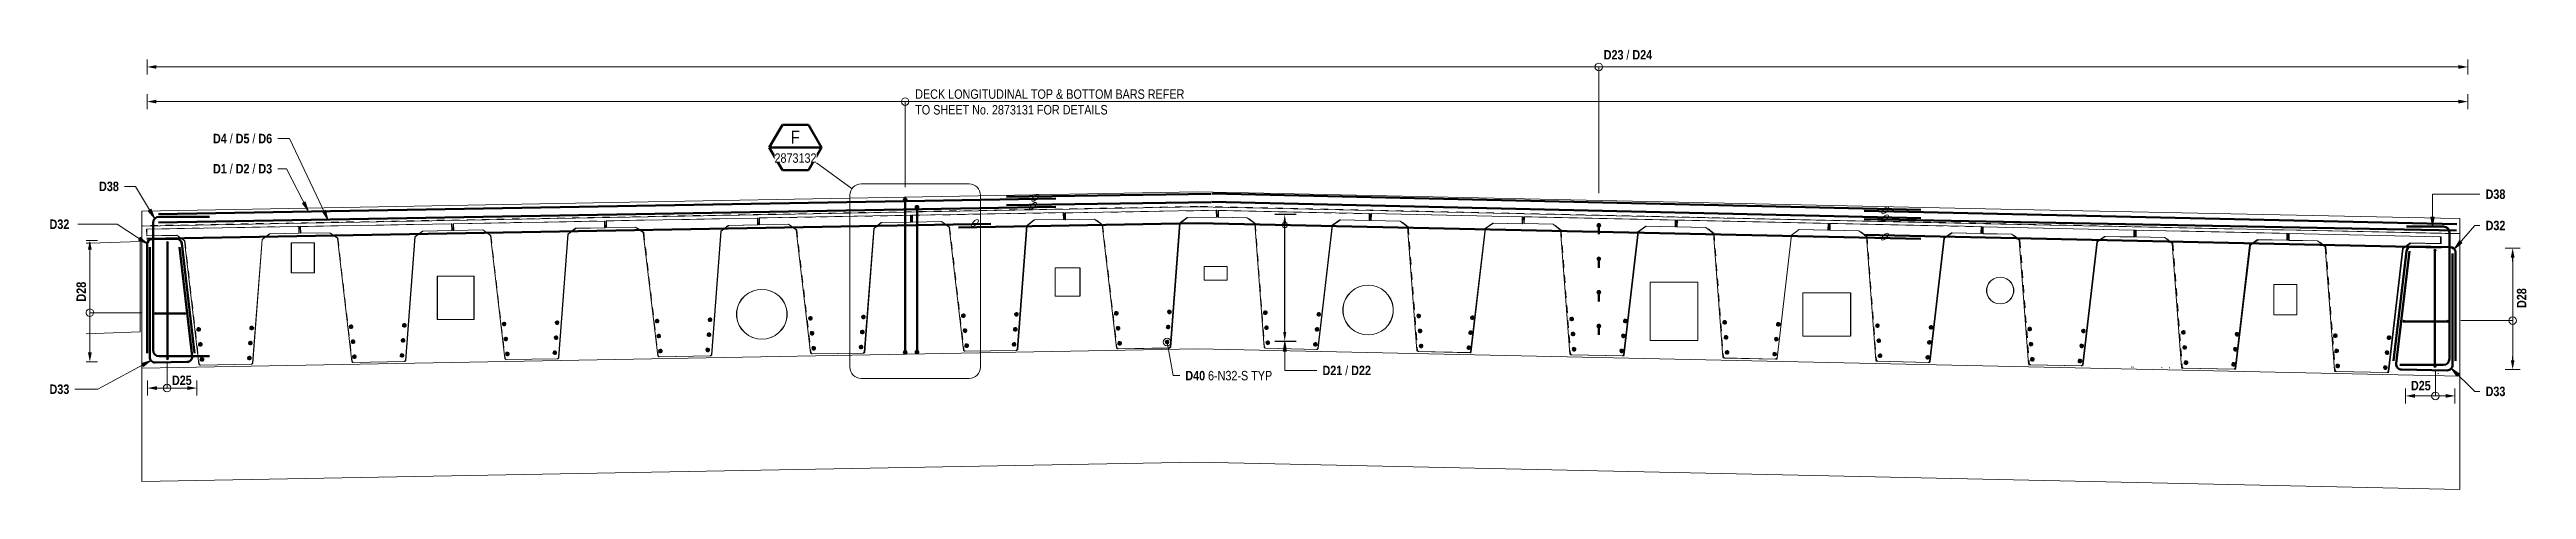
# Model space of a CAD drawing. Header units: metres. Extents: x 1110 to 1195, y -510 to 24.
# Drawn here: x 1149 to 1181.87, y 17.89 to 23.72 of the extents above; entities that cross this region are included whole.
import ezdxf

# ---------------------------------------------------------------- set-up
doc = ezdxf.new("R2010")
doc.units = ezdxf.units.M
doc.linetypes.add('JacobsDash', pattern=[0.0045, 0.003, -0.0015])
doc.layers.get('Defpoints').update_dxf_attribs({"color": 41})
for name, color, linetype, lineweight in [('A-ANNO-DIMS', 7, 'Continuous', 9), ('A-ANNO-NOTE', 7, 'Continuous', 9), ('A-ANNO-SYMB', 7, 'Continuous', 9), ('A-DETL', 7, 'Continuous', 13), ('A-DETL-GENF', 7, 'Continuous', 9), ('A-FLOR', 7, 'Continuous', 50), ('G-ANNO-TEXT', 7, 'Continuous', 9), ('S-BEAM', 7, 'Continuous', 50), ('S-BEAM-HDLN', 7, 'JacobsDash', 18)]:
    doc.layers.add(name, color=color, linetype=linetype, lineweight=lineweight)
doc.styles.add('Arial Narrow', font='ARIALN.TTF', dxfattribs={"height": 0.125})
doc.styles.add('Arial Narrow_1', font='ARIALN.TTF', dxfattribs={"height": 0.175})
doc.styles.add('Arial Narrow_B', font='ARIALNB.TTF', dxfattribs={"height": 0.125})
doc.dimstyles.new('Dimension_Standard_T_REO', dxfattribs={"dimscale": 0.3048, "dimtxt": 0.127929, "dimasz": 0.410105, "dimexe": 0.492126, "dimexo": 0.0625, "dimgap": 0.164042, "dimtad": 1, "dimdec": 0, "dimlfac": 1000, "dimzin": 0, "dimdsep": 46, "dimtxsty": 'Arial Narrow', "dimsah": 1, "dimcen": 0.09, "dimaunit": 1, "dimadec": 4, "dimazin": 0, "dimtfac": 1, "dimtdec": 4, "dimtix": 1, "dimtmove": 0, "dimatfit": 3, "dimfxl": 0.492126, "dimfxlon": 1, "dimtvp": 1, "dimtolj": 1, "dimtzin": 0, "dimlwd": 25, "dimlwe": 25, "dimarcsym": 2})

msp = doc.modelspace()

# ---------------------------------------------------------------- blocks, each defined once
blk = doc.blocks.new('06_SFR_GCT_Girder_SuperT_BR08Edge_CS - Super T - 1815-6266048-DRG-2873132 - ELEVATION-ABUTMENT A INTEGRAL STITCH')
at = {"layer": 'S-BEAM', "linetype": 'JacobsDash', "lineweight": 13}
for p, q in [((1141.453, 19.455), (1141.463, 19.454)), ((1142.164, 19.439), (1142.174, 19.439))]:
    blk.add_line(p, q, dxfattribs=at)
at = {"layer": 'S-BEAM', "lineweight": 13}
blk.add_line((1142.823, 19.425), (1142.833, 19.425), dxfattribs=at)
blk = doc.blocks.new('03_SFR_ACS_Abutment_BR08_Retaining wall CS - ABUTMENT SOUTH WEST_B08-7985321-DRG-2873132 - ELEVATION-ABUTMENT A INTEGRAL STITCH')
at = {"layer": 'S-BEAM', "lineweight": 13}
for p, q in [((1111.655, 21.157), (1111.614, 21.155)), ((1112.332, 21.18), (1111.67, 21.157)), ((1112.331, 19.979), (1112.332, 21.18)), ((1112.332, 21.18), (1112.332, 21.18)), ((1111.614, 19.955), (1112.331, 19.979)), ((1112.331, 19.979), (1112.331, 19.979))]:
    blk.add_line(p, q, dxfattribs=at)
blk = doc.blocks.new('06_SFR_GCT_Girder_SuperT_BR08Edge_CS - Super T - 1815-6269499-DRG-2873132 - ELEVATION-ABUTMENT A INTEGRAL STITCH')
at = {"layer": 'S-BEAM', "lineweight": 13}
for p, q in [((1126.635, 21.591), (1126.633, 21.501)), ((1126.633, 21.501), (1127.022, 21.492)), ((1126.633, 21.501), (1126.64, 21.5)), ((1128.643, 21.547), (1126.635, 21.591)), ((1127.022, 21.492), (1126.64, 21.5)), ((1127.022, 21.492), (1127.122, 21.415)), ((1127.122, 21.415), (1127.246, 19.775)), ((1127.959, 19.759), (1128.149, 21.393)), ((1127.966, 19.759), (1128.156, 21.392)), ((1128.149, 21.393), (1128.252, 21.465)), ((1128.156, 21.392), (1128.149, 21.393)), ((1128.259, 21.465), (1128.156, 21.392)), ((1128.252, 21.465), (1128.642, 21.457)), ((1128.259, 21.465), (1128.252, 21.465)), ((1128.649, 21.456), (1128.259, 21.465)), ((1128.642, 21.457), (1128.643, 21.547)), ((1128.649, 21.456), (1128.642, 21.457)), ((1128.651, 21.546), (1128.643, 21.547)), ((1128.651, 21.546), (1128.649, 21.456)), ((1127.246, 19.775), (1127.26, 19.761)), ((1127.26, 19.761), (1127.944, 19.747)), ((1127.26, 19.761), (1127.267, 19.761)), ((1127.267, 19.761), (1127.951, 19.746)), ((1127.944, 19.747), (1127.959, 19.759)), ((1127.951, 19.746), (1127.944, 19.747)), ((1127.951, 19.746), (1127.966, 19.759)), ((1127.966, 19.759), (1127.959, 19.759))]:
    blk.add_line(p, q, dxfattribs=at)
at = {"layer": 'S-BEAM-HDLN', "lineweight": 13}
for p, q in [((1126.636, 21.591), (1126.642, 21.59)), ((1126.64, 21.501), (1126.642, 21.59)), ((1126.642, 21.59), (1128.65, 21.546)), ((1127.128, 21.415), (1127.029, 21.492)), ((1127.122, 21.415), (1127.129, 21.414)), ((1127.129, 21.414), (1127.253, 19.775)), ((1127.253, 19.774), (1127.246, 19.775)), ((1127.253, 19.774), (1127.267, 19.761))]:
    blk.add_line(p, q, dxfattribs=at)
blk = doc.blocks.new('06_SFR_GCT_Girder_SuperT_BR08Edge_CS - Super T - 1815-6268857-DRG-2873132 - ELEVATION-ABUTMENT A INTEGRAL STITCH')
at = {"layer": 'S-BEAM', "lineweight": 13}
for p, q in [((1128.664, 21.548), (1128.662, 21.458)), ((1128.662, 21.458), (1129.051, 21.449)), ((1128.662, 21.458), (1128.669, 21.457)), ((1130.673, 21.504), (1128.664, 21.548)), ((1129.052, 21.449), (1128.669, 21.457)), ((1129.051, 21.449), (1129.151, 21.372)), ((1129.151, 21.372), (1129.275, 19.732)), ((1130.179, 21.35), (1130.282, 21.422)), ((1130.289, 21.422), (1130.186, 21.349)), ((1130.282, 21.422), (1130.671, 21.414)), ((1130.289, 21.422), (1130.282, 21.422)), ((1130.678, 21.413), (1130.289, 21.422)), ((1130.671, 21.414), (1130.673, 21.504)), ((1130.678, 21.413), (1130.671, 21.414)), ((1130.68, 21.503), (1130.673, 21.504)), ((1130.68, 21.503), (1130.678, 21.413)), ((1129.988, 19.716), (1130.179, 21.35)), ((1129.996, 19.716), (1130.186, 21.349)), ((1130.186, 21.349), (1130.179, 21.35)), ((1129.275, 19.732), (1129.29, 19.719)), ((1129.29, 19.719), (1129.974, 19.704)), ((1129.29, 19.719), (1129.297, 19.718)), ((1129.297, 19.718), (1129.981, 19.703)), ((1129.974, 19.704), (1129.988, 19.716)), ((1129.981, 19.703), (1129.974, 19.704)), ((1129.981, 19.703), (1129.996, 19.716)), ((1129.996, 19.716), (1129.988, 19.716))]:
    blk.add_line(p, q, dxfattribs=at)
at = {"layer": 'S-BEAM', "linetype": 'JacobsDash', "lineweight": 13}
blk.add_line((1129.987, 19.703), (1129.995, 19.703), dxfattribs=at)
at = {"layer": 'S-BEAM-HDLN', "lineweight": 13}
for p, q in [((1128.665, 21.548), (1128.671, 21.547)), ((1128.669, 21.458), (1128.671, 21.547)), ((1128.671, 21.547), (1130.68, 21.503)), ((1129.158, 21.372), (1129.059, 21.449)), ((1129.151, 21.372), (1129.159, 21.371)), ((1129.159, 21.371), (1129.283, 19.732)), ((1129.283, 19.731), (1129.276, 19.732)), ((1129.283, 19.731), (1129.296, 19.718))]:
    blk.add_line(p, q, dxfattribs=at)
blk = doc.blocks.new('06_SFR_GCT_Girder_SuperT_BR08Edge_CS - Super T - 1815-6267993-DRG-2873132 - ELEVATION-ABUTMENT A INTEGRAL STITCH')
at = {"layer": 'S-BEAM', "lineweight": 13}
for p, q in [((1130.694, 21.505), (1130.692, 21.415)), ((1130.692, 21.415), (1131.081, 21.407)), ((1130.692, 21.415), (1130.699, 21.415)), ((1132.702, 21.461), (1130.694, 21.505)), ((1131.081, 21.406), (1130.699, 21.415)), ((1131.081, 21.407), (1131.181, 21.33)), ((1132.208, 21.307), (1132.311, 21.38)), ((1132.319, 21.379), (1132.216, 21.307)), ((1132.311, 21.38), (1132.7, 21.371)), ((1132.319, 21.379), (1132.311, 21.38)), ((1132.708, 21.371), (1132.319, 21.379)), ((1132.7, 21.371), (1132.702, 21.461)), ((1132.708, 21.371), (1132.7, 21.371)), ((1132.71, 21.461), (1132.702, 21.461)), ((1132.71, 21.461), (1132.708, 21.371)), ((1131.181, 21.33), (1131.305, 19.689)), ((1132.018, 19.674), (1132.208, 21.307)), ((1132.025, 19.673), (1132.216, 21.307)), ((1132.216, 21.307), (1132.208, 21.307)), ((1131.305, 19.689), (1131.319, 19.676)), ((1131.319, 19.676), (1132.003, 19.661)), ((1131.319, 19.676), (1131.327, 19.675)), ((1131.327, 19.675), (1132.011, 19.661)), ((1132.003, 19.661), (1132.018, 19.674)), ((1132.011, 19.661), (1132.003, 19.661)), ((1132.011, 19.661), (1132.025, 19.673)), ((1132.025, 19.673), (1132.018, 19.674))]:
    blk.add_line(p, q, dxfattribs=at)
at = {"layer": 'S-BEAM', "linetype": 'JacobsDash', "lineweight": 13}
blk.add_line((1132.017, 19.661), (1132.024, 19.66), dxfattribs=at)
at = {"layer": 'S-BEAM-HDLN', "lineweight": 13}
for p, q in [((1130.694, 21.505), (1130.701, 21.505)), ((1130.699, 21.415), (1130.701, 21.505)), ((1130.701, 21.505), (1132.71, 21.461)), ((1131.187, 21.33), (1131.088, 21.406)), ((1131.181, 21.33), (1131.188, 21.329)), ((1131.188, 21.329), (1131.313, 19.689)), ((1131.313, 19.689), (1131.305, 19.689)), ((1131.313, 19.689), (1131.326, 19.676))]:
    blk.add_line(p, q, dxfattribs=at)
blk = doc.blocks.new('06_SFR_GCT_Girder_SuperT_BR08Edge_CS - Super T - 1815-6267463-DRG-2873132 - ELEVATION-ABUTMENT A INTEGRAL STITCH')
at = {"layer": 'S-BEAM', "lineweight": 13}
for p, q in [((1132.723, 21.462), (1132.721, 21.372)), ((1132.721, 21.372), (1133.11, 21.363)), ((1132.721, 21.372), (1132.729, 21.371)), ((1134.732, 21.418), (1132.723, 21.462)), ((1133.111, 21.363), (1132.729, 21.371)), ((1134.73, 21.328), (1134.732, 21.418)), ((1134.74, 21.417), (1134.732, 21.418)), ((1134.74, 21.417), (1134.738, 21.327)), ((1133.11, 21.363), (1133.21, 21.286)), ((1133.21, 21.286), (1133.334, 19.646)), ((1134.055, 19.63), (1134.246, 21.263)), ((1134.349, 21.336), (1134.246, 21.263)), ((1134.341, 21.336), (1134.73, 21.328)), ((1134.349, 21.336), (1134.341, 21.336)), ((1134.738, 21.327), (1134.349, 21.336)), ((1134.738, 21.327), (1134.73, 21.328)), ((1133.334, 19.646), (1133.349, 19.633)), ((1133.349, 19.633), (1134.033, 19.618)), ((1133.349, 19.633), (1133.357, 19.632)), ((1133.357, 19.632), (1134.04, 19.617)), ((1134.033, 19.618), (1134.047, 19.63)), ((1134.041, 19.617), (1134.033, 19.618)), ((1134.041, 19.617), (1134.055, 19.63)), ((1134.055, 19.63), (1134.047, 19.63))]:
    blk.add_line(p, q, dxfattribs=at)
at = {"layer": 'S-BEAM', "linetype": 'JacobsDash', "lineweight": 13}
for p, q in [((1133.335, 19.633), (1133.343, 19.632)), ((1134.046, 19.617), (1134.054, 19.617))]:
    blk.add_line(p, q, dxfattribs=at)
at = {"layer": 'S-BEAM-HDLN', "lineweight": 13}
for p, q in [((1132.724, 21.462), (1132.731, 21.461)), ((1132.729, 21.372), (1132.731, 21.461)), ((1132.731, 21.461), (1134.74, 21.417)), ((1133.218, 21.286), (1133.118, 21.363)), ((1133.21, 21.286), (1133.218, 21.286)), ((1133.218, 21.286), (1133.342, 19.646)), ((1133.342, 19.645), (1133.334, 19.646)), ((1133.342, 19.645), (1133.356, 19.633))]:
    blk.add_line(p, q, dxfattribs=at)
blk = doc.blocks.new('06_SFR_GCT_Girder_SuperT_BR08Edge_CS - Super T - 1815-6267083-DRG-2873132 - ELEVATION-ABUTMENT A INTEGRAL STITCH')
at = {"layer": 'S-BEAM', "lineweight": 13}
for p, q in [((1134.752, 21.418), (1134.751, 21.328)), ((1136.761, 21.375), (1134.752, 21.418)), ((1136.759, 21.285), (1136.761, 21.375)), ((1136.77, 21.374), (1136.761, 21.375)), ((1136.77, 21.374), (1136.768, 21.284)), ((1134.751, 21.328), (1135.14, 21.32)), ((1134.751, 21.328), (1134.759, 21.328)), ((1135.14, 21.32), (1134.759, 21.328)), ((1135.14, 21.32), (1135.24, 21.243)), ((1135.24, 21.243), (1135.364, 19.603)), ((1136.077, 19.587), (1136.267, 21.22)), ((1136.085, 19.586), (1136.276, 21.22)), ((1136.267, 21.22), (1136.37, 21.293)), ((1136.276, 21.22), (1136.267, 21.22)), ((1136.379, 21.292), (1136.276, 21.22)), ((1136.37, 21.293), (1136.759, 21.285)), ((1136.379, 21.292), (1136.37, 21.293)), ((1136.768, 21.284), (1136.379, 21.292)), ((1136.768, 21.284), (1136.759, 21.285)), ((1135.364, 19.603), (1135.378, 19.589)), ((1135.378, 19.589), (1136.062, 19.574)), ((1135.378, 19.589), (1135.386, 19.589)), ((1135.386, 19.589), (1136.07, 19.574)), ((1136.062, 19.574), (1136.077, 19.587)), ((1136.07, 19.574), (1136.062, 19.574)), ((1136.07, 19.574), (1136.085, 19.586)), ((1136.085, 19.586), (1136.077, 19.587))]:
    blk.add_line(p, q, dxfattribs=at)
at = {"layer": 'S-BEAM', "linetype": 'JacobsDash', "lineweight": 13}
for p, q in [((1135.364, 19.589), (1135.373, 19.589)), ((1136.076, 19.574), (1136.084, 19.574))]:
    blk.add_line(p, q, dxfattribs=at)
at = {"layer": 'S-BEAM-HDLN', "lineweight": 13}
for p, q in [((1134.753, 21.418), (1134.761, 21.418)), ((1134.759, 21.328), (1134.761, 21.418)), ((1134.761, 21.418), (1136.77, 21.374)), ((1135.247, 21.243), (1135.148, 21.319)), ((1135.24, 21.243), (1135.248, 21.242)), ((1135.248, 21.242), (1135.372, 19.602)), ((1135.372, 19.602), (1135.364, 19.603)), ((1135.372, 19.602), (1135.386, 19.589))]:
    blk.add_line(p, q, dxfattribs=at)
blk = doc.blocks.new('06_SFR_GCT_Girder_SuperT_BR08Edge_CS - Super T - 1815-6266581-DRG-2873132 - ELEVATION-ABUTMENT A INTEGRAL STITCH')
at = {"layer": 'S-BEAM', "lineweight": 13}
for p, q in [((1136.782, 21.372), (1136.78, 21.282)), ((1138.791, 21.328), (1136.782, 21.372)), ((1136.78, 21.282), (1137.169, 21.273)), ((1136.78, 21.282), (1136.789, 21.281)), ((1137.17, 21.273), (1136.789, 21.281)), ((1137.169, 21.273), (1137.269, 21.196)), ((1137.269, 21.196), (1137.393, 19.556)), ((1138.106, 19.54), (1138.297, 21.174)), ((1138.115, 19.54), (1138.306, 21.173)), ((1138.297, 21.174), (1138.4, 21.246)), ((1138.306, 21.173), (1138.297, 21.174)), ((1138.408, 21.246), (1138.306, 21.173)), ((1138.4, 21.246), (1138.789, 21.238)), ((1138.408, 21.246), (1138.4, 21.246)), ((1138.798, 21.237), (1138.408, 21.246)), ((1138.789, 21.238), (1138.791, 21.328)), ((1138.798, 21.237), (1138.789, 21.238)), ((1138.8, 21.327), (1138.791, 21.328)), ((1138.8, 21.327), (1138.798, 21.237)), ((1137.393, 19.556), (1137.407, 19.543)), ((1137.407, 19.543), (1138.091, 19.528)), ((1137.407, 19.543), (1137.416, 19.542)), ((1137.416, 19.542), (1138.1, 19.527)), ((1138.091, 19.528), (1138.106, 19.54)), ((1138.1, 19.527), (1138.091, 19.528)), ((1138.1, 19.527), (1138.115, 19.54)), ((1138.115, 19.54), (1138.106, 19.54)), ((1138.754, 19.514), (1138.763, 19.513))]:
    blk.add_line(p, q, dxfattribs=at)
at = {"layer": 'S-BEAM', "linetype": 'JacobsDash', "lineweight": 13}
blk.add_line((1137.394, 19.542), (1137.403, 19.542), dxfattribs=at)
at = {"layer": 'S-BEAM-HDLN', "lineweight": 13}
for p, q in [((1136.783, 21.372), (1136.791, 21.371)), ((1136.789, 21.282), (1136.791, 21.371)), ((1136.791, 21.371), (1138.799, 21.327)), ((1137.278, 21.195), (1137.178, 21.273)), ((1137.269, 21.196), (1137.278, 21.195)), ((1137.278, 21.195), (1137.402, 19.556)), ((1137.402, 19.555), (1137.393, 19.556)), ((1137.402, 19.555), (1137.416, 19.543))]:
    blk.add_line(p, q, dxfattribs=at)
blk = doc.blocks.new('06_SFR_GCT_Girder_SuperT_BR08Edge_CS - Super T - 1815-6266069-DRG-2873132 - ELEVATION-ABUTMENT A INTEGRAL STITCH')
at = {"layer": 'S-BEAM', "lineweight": 13}
for p, q in [((1138.811, 21.328), (1138.81, 21.238)), ((1138.81, 21.238), (1139.199, 21.23)), ((1138.81, 21.238), (1138.819, 21.238)), ((1140.82, 21.284), (1138.811, 21.328)), ((1139.199, 21.229), (1138.819, 21.238)), ((1139.199, 21.23), (1139.299, 21.153)), ((1139.299, 21.153), (1139.423, 19.512)), ((1140.136, 19.497), (1140.326, 21.13)), ((1140.145, 19.496), (1140.336, 21.129)), ((1140.326, 21.13), (1140.429, 21.203)), ((1140.336, 21.129), (1140.326, 21.13)), ((1140.439, 21.202), (1140.336, 21.129)), ((1140.429, 21.203), (1140.818, 21.194)), ((1140.439, 21.202), (1140.429, 21.203)), ((1140.828, 21.194), (1140.439, 21.202)), ((1140.818, 21.194), (1140.82, 21.284)), ((1140.828, 21.194), (1140.818, 21.194)), ((1140.83, 21.284), (1140.82, 21.284)), ((1140.83, 21.284), (1140.828, 21.194)), ((1138.775, 19.513), (1138.784, 19.512)), ((1139.423, 19.512), (1139.437, 19.499)), ((1139.437, 19.499), (1140.121, 19.484)), ((1139.437, 19.499), (1139.446, 19.498)), ((1139.446, 19.498), (1140.13, 19.483)), ((1140.121, 19.484), (1140.136, 19.497)), ((1140.13, 19.483), (1140.121, 19.484)), ((1140.13, 19.483), (1140.145, 19.496)), ((1140.145, 19.496), (1140.136, 19.497))]:
    blk.add_line(p, q, dxfattribs=at)
at = {"layer": 'S-BEAM', "linetype": 'JacobsDash', "lineweight": 13}
for p, q in [((1139.157, 19.505), (1139.166, 19.504)), ((1139.258, 19.502), (1139.267, 19.502)), ((1139.423, 19.499), (1139.433, 19.499)), ((1140.134, 19.484), (1140.144, 19.483))]:
    blk.add_line(p, q, dxfattribs=at)
at = {"layer": 'S-BEAM-HDLN', "lineweight": 13}
for p, q in [((1138.812, 21.328), (1138.821, 21.328)), ((1138.819, 21.238), (1138.821, 21.328)), ((1138.821, 21.328), (1140.83, 21.284)), ((1139.308, 21.152), (1139.208, 21.229)), ((1139.299, 21.153), (1139.308, 21.152)), ((1139.308, 21.152), (1139.432, 19.512)), ((1139.432, 19.512), (1139.423, 19.512)), ((1139.432, 19.512), (1139.446, 19.499))]:
    blk.add_line(p, q, dxfattribs=at)
blk = doc.blocks.new('06_SFR_GCT_Girder_SuperT_BR08Edge_CS - Super T - 1815-6269797-DRG-2873132 - ELEVATION-ABUTMENT A INTEGRAL STITCH')
at = {"layer": 'S-BEAM', "lineweight": 13}
for p, q in [((1126.611, 21.592), (1124.603, 21.557)), ((1124.603, 21.557), (1124.604, 21.467)), ((1124.604, 21.467), (1124.994, 21.474)), ((1124.604, 21.467), (1124.611, 21.466)), ((1124.994, 21.473), (1124.611, 21.466)), ((1124.994, 21.474), (1125.097, 21.401)), ((1125.097, 21.401), (1125.287, 19.766)), ((1126, 19.779), (1126.124, 21.419)), ((1126.007, 19.778), (1126.131, 21.418)), ((1126.124, 21.419), (1126.224, 21.495)), ((1126.131, 21.418), (1126.124, 21.419)), ((1126.231, 21.495), (1126.131, 21.418)), ((1126.224, 21.495), (1126.613, 21.502)), ((1126.231, 21.495), (1126.224, 21.495)), ((1126.62, 21.502), (1126.231, 21.495)), ((1126.613, 21.502), (1126.611, 21.592)), ((1126.618, 21.592), (1126.611, 21.592)), ((1126.62, 21.502), (1126.613, 21.502)), ((1126.618, 21.592), (1126.62, 21.502)), ((1125.287, 19.766), (1125.302, 19.754)), ((1125.302, 19.754), (1125.986, 19.766)), ((1125.302, 19.754), (1125.308, 19.753)), ((1125.308, 19.753), (1125.993, 19.765)), ((1125.986, 19.766), (1126, 19.779)), ((1125.993, 19.765), (1125.986, 19.766)), ((1125.993, 19.765), (1126.007, 19.778)), ((1126.007, 19.778), (1126, 19.779))]:
    blk.add_line(p, q, dxfattribs=at)
at = {"layer": 'S-BEAM-HDLN', "lineweight": 13}
for p, q in [((1124.603, 21.557), (1124.609, 21.556)), ((1124.609, 21.556), (1126.618, 21.592)), ((1124.611, 21.466), (1124.609, 21.556)), ((1125.102, 21.401), (1125, 21.473)), ((1125.097, 21.401), (1125.103, 21.4)), ((1125.103, 21.4), (1125.102, 21.401)), ((1125.103, 21.4), (1125.294, 19.766)), ((1125.294, 19.766), (1125.287, 19.766)), ((1125.294, 19.766), (1125.308, 19.754)), ((1125.308, 19.754), (1125.308, 19.753))]:
    blk.add_line(p, q, dxfattribs=at)
blk = doc.blocks.new('06_SFR_GCT_Girder_SuperT_BR08Edge_CS - Super T - 1815-6539906-DRG-2873132 - ELEVATION-ABUTMENT A INTEGRAL STITCH')
at = {"layer": 'S-BEAM', "lineweight": 13}
for p, q in [((1118.493, 21.449), (1116.485, 21.414)), ((1116.485, 21.414), (1116.486, 21.324)), ((1118.495, 21.359), (1118.493, 21.449)), ((1118.499, 21.449), (1118.493, 21.449)), ((1118.499, 21.449), (1118.501, 21.359)), ((1116.486, 21.324), (1116.876, 21.331)), ((1116.486, 21.324), (1116.492, 21.324)), ((1116.876, 21.331), (1116.492, 21.324)), ((1116.876, 21.331), (1116.979, 21.258)), ((1116.979, 21.258), (1117.169, 19.624)), ((1117.882, 19.636), (1118.006, 21.276)), ((1117.887, 19.636), (1118.012, 21.275)), ((1118.006, 21.276), (1118.106, 21.353)), ((1118.012, 21.275), (1118.006, 21.276)), ((1118.112, 21.352), (1118.012, 21.275)), ((1118.106, 21.353), (1118.495, 21.359)), ((1118.112, 21.352), (1118.106, 21.353)), ((1118.501, 21.359), (1118.112, 21.352)), ((1118.501, 21.359), (1118.495, 21.359)), ((1117.169, 19.624), (1117.184, 19.611)), ((1117.184, 19.611), (1117.868, 19.623)), ((1117.184, 19.611), (1117.188, 19.611)), ((1117.188, 19.611), (1117.872, 19.623)), ((1117.868, 19.623), (1117.882, 19.636)), ((1117.872, 19.623), (1117.868, 19.623)), ((1117.872, 19.623), (1117.887, 19.636)), ((1117.887, 19.636), (1117.882, 19.636))]:
    blk.add_line(p, q, dxfattribs=at)
at = {"layer": 'S-BEAM-HDLN', "lineweight": 13}
for p, q in [((1116.485, 21.414), (1116.49, 21.414)), ((1116.49, 21.414), (1118.499, 21.449)), ((1116.492, 21.324), (1116.49, 21.414)), ((1116.983, 21.258), (1116.881, 21.331)), ((1116.979, 21.258), (1116.984, 21.257)), ((1116.984, 21.257), (1116.983, 21.258)), ((1116.984, 21.257), (1117.174, 19.624)), ((1117.174, 19.623), (1117.169, 19.624)), ((1117.174, 19.623), (1117.188, 19.611))]:
    blk.add_line(p, q, dxfattribs=at)
blk = doc.blocks.new('T2D-REO-LL - T2D-REO-LL-6611783-DRG-2873132 - ELEVATION-ABUTMENT A INTEGRAL STITCH')
at = {"layer": 'A-DETL-GENF', "lineweight": 50}
for p, q in [((1112.502, 21.426), (1112.502, 19.735)), ((1112.582, 21.506), (1113.252, 21.506)), ((1112.582, 19.655), (1113.252, 19.655))]:
    blk.add_line(p, q, dxfattribs=at)
for centre, start, end in [((1112.582, 21.426), 90, 180), ((1112.582, 19.735), 180, 270)]:
    blk.add_arc(centre, 0.08, start, end, dxfattribs=at)
blk = doc.blocks.new('T2D-REO-LL - T2D-REO-LL-6687048-DRG-2873132 - ELEVATION-ABUTMENT A INTEGRAL STITCH')
at = {"layer": 'A-DETL-GENF', "lineweight": 50}
for p, q in [((1142.898, 21.376), (1142.41, 21.376)), ((1142.978, 21.296), (1142.978, 19.621)), ((1142.898, 19.541), (1142.319, 19.541))]:
    blk.add_line(p, q, dxfattribs=at)
for centre, start, end in [((1142.898, 21.296), 360, 90), ((1142.898, 19.621), 270, 360)]:
    blk.add_arc(centre, 0.08, start, end, dxfattribs=at)
blk = doc.blocks.new('B_Det_Reinf_Bar Section_2D - Reo Dot_Scale 50_Cog End-1695669-DRG-2873132 - ELEVATION-ABUTMENT A INTEGRAL STITCH')
at = {"layer": 'A-DETL-GENF'}
blk.add_hatch(color=256, dxfattribs=at).paths.add_polyline_path([(1113.779, 19.606), (1113.785, 19.607), (1113.791, 19.609), (1113.796, 19.613), (1113.8, 19.619), (1113.803, 19.625), (1113.804, 19.631), (1113.803, 19.638), (1113.8, 19.644), (1113.796, 19.649), (1113.791, 19.653), (1113.785, 19.655), (1113.779, 19.656), (1113.772, 19.655), (1113.766, 19.653), (1113.761, 19.649), (1113.757, 19.643), (1113.755, 19.637), (1113.754, 19.631), (1113.755, 19.625), (1113.757, 19.618), (1113.761, 19.613), (1113.766, 19.609), (1113.772, 19.607)])
for start, end in [(75.2239, 255.2239), (255.2239, 75.2239)]:
    blk.add_arc((1113.779, 19.631), 0.025, start, end, dxfattribs=at)
blk = doc.blocks.new('B_Det_Reinf_Bar Section_2D - Reo Dot_Scale 50_Cog End-V1-DRG-2873132 - ELEVATION-ABUTMENT A INTEGRAL STITCH')
at = {"layer": 'A-DETL-GENF'}
blk.add_hatch(color=256, dxfattribs=at).paths.add_polyline_path([(1132.016, 19.901), (1132.023, 19.902), (1132.029, 19.904), (1132.034, 19.908), (1132.038, 19.913), (1132.041, 19.921), (1132.041, 19.926), (1132.04, 19.932), (1132.038, 19.938), (1132.034, 19.944), (1132.029, 19.947), (1132.023, 19.95), (1132.016, 19.951), (1132.01, 19.95), (1132.004, 19.947), (1131.999, 19.943), (1131.995, 19.938), (1131.992, 19.932), (1131.991, 19.926), (1131.992, 19.919), (1131.995, 19.913), (1131.999, 19.908), (1132.004, 19.904), (1132.01, 19.902)])
for start, end in [(75.2239, 255.2239), (255.2239, 75.2239)]:
    blk.add_arc((1132.016, 19.926), 0.025, start, end, dxfattribs=at)
blk = doc.blocks.new('B_Det_Reinf_Bar Section_2D - Reo Dot_Scale 50_Cog End-V2-DRG-2873132 - ELEVATION-ABUTMENT A INTEGRAL STITCH')
at = {"layer": 'A-DETL-GENF'}
blk.add_hatch(color=256, dxfattribs=at).paths.add_polyline_path([(1141.462, 19.902), (1141.468, 19.903), (1141.474, 19.905), (1141.48, 19.909), (1141.484, 19.914), (1141.486, 19.921), (1141.487, 19.927), (1141.486, 19.933), (1141.483, 19.939), (1141.479, 19.945), (1141.474, 19.949), (1141.468, 19.951), (1141.462, 19.952), (1141.455, 19.951), (1141.449, 19.948), (1141.444, 19.944), (1141.44, 19.939), (1141.438, 19.933), (1141.437, 19.927), (1141.438, 19.92), (1141.44, 19.914), (1141.444, 19.909), (1141.449, 19.905), (1141.455, 19.903)])
for start, end in [(75.2239, 255.2239), (255.2239, 75.2239)]:
    blk.add_arc((1141.462, 19.927), 0.025, start, end, dxfattribs=at)
blk = doc.blocks.new('T2D-REO-LIG-LONG - Scale 50-6609943-DRG-2873132 - ELEVATION-ABUTMENT A INTEGRAL STITCH')
at = {"layer": 'A-DETL-GENF'}
for points in [[(1112.693, 21.15), (1112.697, 21.151), (1112.701, 21.152), (1112.704, 21.155), (1112.706, 21.158), (1112.708, 21.161), (1112.708, 21.165), (1112.708, 21.169), (1112.706, 21.173), (1112.704, 21.176), (1112.701, 21.178), (1112.697, 21.18), (1112.693, 21.18), (1112.689, 21.18), (1112.686, 21.178), (1112.682, 21.176), (1112.68, 21.173), (1112.679, 21.169), (1112.678, 21.165), (1112.679, 21.161), (1112.68, 21.158), (1112.682, 21.155), (1112.686, 21.152), (1112.689, 21.151)], [(1112.693, 19.61), (1112.697, 19.611), (1112.701, 19.612), (1112.704, 19.615), (1112.706, 19.618), (1112.708, 19.621), (1112.708, 19.625), (1112.708, 19.629), (1112.706, 19.633), (1112.704, 19.636), (1112.701, 19.638), (1112.697, 19.64), (1112.693, 19.64), (1112.689, 19.64), (1112.686, 19.638), (1112.682, 19.636), (1112.68, 19.633), (1112.679, 19.629), (1112.678, 19.625), (1112.679, 19.621), (1112.68, 19.618), (1112.682, 19.615), (1112.686, 19.612), (1112.689, 19.611)]]:
    blk.add_hatch(color=256, dxfattribs=at).paths.add_polyline_path(points)
at = {"layer": 'A-DETL-GENF', "lineweight": 50}
blk.add_line((1112.693, 21.15), (1112.693, 19.64), dxfattribs=at)
at = {"layer": 'A-DETL-GENF', "lineweight": 18}
for centre, start, end in [((1112.693, 21.165), 90, 270), ((1112.693, 21.165), 270, 90), ((1112.693, 19.625), 90, 270), ((1112.693, 19.625), 270, 90)]:
    blk.add_arc(centre, 0.015, start, end, dxfattribs=at)
blk = doc.blocks.new('T2D-REO-LIG-LONG - Scale 50-7505752-DRG-2873132 - ELEVATION-ABUTMENT A INTEGRAL STITCH')
at = {"layer": 'A-DETL-GENF'}
for points in [[(1112.536, 20.208), (1112.54, 20.209), (1112.543, 20.21), (1112.547, 20.213), (1112.549, 20.216), (1112.55, 20.219), (1112.551, 20.223), (1112.55, 20.227), (1112.549, 20.231), (1112.547, 20.234), (1112.543, 20.236), (1112.54, 20.238), (1112.536, 20.238), (1112.532, 20.238), (1112.528, 20.236), (1112.525, 20.234), (1112.523, 20.231), (1112.522, 20.227), (1112.521, 20.223), (1112.522, 20.219), (1112.523, 20.216), (1112.525, 20.213), (1112.528, 20.21), (1112.532, 20.209)], [(1112.922, 20.208), (1112.926, 20.209), (1112.93, 20.21), (1112.933, 20.213), (1112.935, 20.216), (1112.937, 20.219), (1112.937, 20.223), (1112.937, 20.227), (1112.935, 20.231), (1112.933, 20.234), (1112.93, 20.236), (1112.926, 20.238), (1112.922, 20.238), (1112.918, 20.238), (1112.915, 20.236), (1112.912, 20.234), (1112.909, 20.231), (1112.908, 20.227), (1112.907, 20.223), (1112.908, 20.219), (1112.909, 20.216), (1112.912, 20.213), (1112.915, 20.21), (1112.918, 20.209)]]:
    blk.add_hatch(color=256, dxfattribs=at).paths.add_polyline_path(points)
at = {"layer": 'A-DETL-GENF', "lineweight": 50}
blk.add_line((1112.551, 20.223), (1112.907, 20.223), dxfattribs=at)
at = {"layer": 'A-DETL-GENF', "lineweight": 18}
for centre, start, end in [((1112.536, 20.223), 0, 180), ((1112.536, 20.223), 180, 0), ((1112.922, 20.223), 0, 180), ((1112.922, 20.223), 180, 0)]:
    blk.add_arc(centre, 0.015, start, end, dxfattribs=at)
blk = doc.blocks.new('T2DExtentArrowReinf_v1 - Extent-6610840-DRG-2873132 - ELEVATION-ABUTMENT A INTEGRAL STITCH')
at = {"layer": 'A-DETL-GENF'}
for p, q in [((1111.653, 21.193), (1111.673, 21.193)), ((1111.663, 21.068), (1111.663, 19.707)), ((1111.663, 20.233), (1112.352, 20.233)), ((1111.697, 19.582), (1111.663, 19.582))]:
    blk.add_line(p, q, dxfattribs=at)
blk = doc.blocks.new('T2DExtentArrowReinf_v1 - Extent-6646132-DRG-2873132 - ELEVATION-ABUTMENT A INTEGRAL STITCH')
at = {"layer": 'A-DETL-GENF'}
for p, q in [((1112.688, 19.234), (1112.688, 19.584)), ((1112.428, 19.224), (1112.428, 19.244)), ((1112.553, 19.234), (1112.958, 19.234)), ((1113.083, 19.268), (1113.083, 19.234))]:
    blk.add_line(p, q, dxfattribs=at)
blk = doc.blocks.new('T2D-REO-LIG-LONG - Scale 50-6614251-DRG-2873132 - ELEVATION-ABUTMENT A INTEGRAL STITCH')
at = {"layer": 'A-DETL-GENF', "lineweight": 50}
for p, q in [((1112.572, 21.539), (1122.47, 21.712)), ((1122.497, 21.712), (1124.481, 21.747))]:
    blk.add_line(p, q, dxfattribs=at)
blk = doc.blocks.new('T2D-REO-LIG-LONG - Scale 50-6625340-DRG-2873132 - ELEVATION-ABUTMENT A INTEGRAL STITCH')
at = {"layer": 'A-DETL-GENF', "lineweight": 50}
blk.add_line((1123.828, 21.77), (1126.546, 21.811), dxfattribs=at)
blk = doc.blocks.new('T2D-REO-LIG-LONG - Scale 50-V3-DRG-2873132 - ELEVATION-ABUTMENT A INTEGRAL STITCH')
at = {"layer": 'A-DETL-GENF', "lineweight": 50}
blk.add_line((1112.572, 21.429), (1124.481, 21.637), dxfattribs=at)
blk = doc.blocks.new('CS_DET_Rebar Combined - Multiple Bar-6646465-DRG-2873132 - ELEVATION-ABUTMENT A INTEGRAL STITCH')
at = {"layer": 'A-DETL-GENF'}
for points in [[(1122.483, 21.708), (1122.49, 21.709), (1122.496, 21.711), (1122.501, 21.715), (1122.505, 21.721), (1122.508, 21.727), (1122.508, 21.733), (1122.508, 21.74), (1122.504, 21.747), (1122.501, 21.751), (1122.496, 21.755), (1122.49, 21.757), (1122.483, 21.758), (1122.477, 21.757), (1122.471, 21.755), (1122.466, 21.751), (1122.462, 21.746), (1122.459, 21.74), (1122.458, 21.733), (1122.459, 21.727), (1122.462, 21.721), (1122.466, 21.715), (1122.471, 21.711), (1122.477, 21.709)], [(1122.483, 19.683), (1122.49, 19.684), (1122.496, 19.687), (1122.501, 19.691), (1122.505, 19.696), (1122.508, 19.702), (1122.508, 19.708), (1122.508, 19.715), (1122.505, 19.721), (1122.501, 19.726), (1122.496, 19.73), (1122.49, 19.732), (1122.483, 19.733), (1122.477, 19.732), (1122.471, 19.73), (1122.466, 19.726), (1122.462, 19.721), (1122.459, 19.715), (1122.458, 19.708), (1122.459, 19.702), (1122.462, 19.696), (1122.466, 19.691), (1122.471, 19.687), (1122.477, 19.684)]]:
    blk.add_hatch(color=256, dxfattribs=at).paths.add_polyline_path(points)
at = {"layer": 'A-DETL-GENF', "lineweight": 50}
blk.add_line((1122.483, 21.708), (1122.483, 19.733), dxfattribs=at)
at = {"layer": 'A-DETL-GENF'}
for centre, start, end in [((1122.483, 21.733), 90, 270), ((1122.483, 21.733), 270, 90), ((1122.483, 19.708), 90, 270), ((1122.483, 19.708), 270, 90)]:
    blk.add_arc(centre, 0.025, start, end, dxfattribs=at)
blk = doc.blocks.new('CS_DET_Rebar Combined - Multiple Bar-6646561-DRG-2873132 - ELEVATION-ABUTMENT A INTEGRAL STITCH')
at = {"layer": 'A-DETL-GENF'}
for points in [[(1122.641, 21.606), (1122.647, 21.607), (1122.653, 21.609), (1122.658, 21.613), (1122.662, 21.619), (1122.665, 21.625), (1122.666, 21.631), (1122.665, 21.637), (1122.662, 21.644), (1122.658, 21.649), (1122.653, 21.653), (1122.647, 21.655), (1122.641, 21.656), (1122.634, 21.655), (1122.628, 21.653), (1122.623, 21.649), (1122.619, 21.644), (1122.616, 21.637), (1122.616, 21.631), (1122.616, 21.625), (1122.619, 21.619), (1122.623, 21.613), (1122.628, 21.609), (1122.634, 21.607)], [(1122.641, 19.685), (1122.647, 19.685), (1122.653, 19.688), (1122.658, 19.692), (1122.662, 19.697), (1122.665, 19.703), (1122.666, 19.71), (1122.664, 19.718), (1122.662, 19.722), (1122.658, 19.727), (1122.653, 19.731), (1122.647, 19.734), (1122.641, 19.735), (1122.634, 19.734), (1122.628, 19.731), (1122.623, 19.727), (1122.619, 19.722), (1122.616, 19.716), (1122.616, 19.71), (1122.616, 19.703), (1122.619, 19.697), (1122.623, 19.692), (1122.628, 19.688), (1122.634, 19.685)]]:
    blk.add_hatch(color=256, dxfattribs=at).paths.add_polyline_path(points)
at = {"layer": 'A-DETL-GENF', "lineweight": 50}
blk.add_line((1122.641, 21.606), (1122.641, 19.735), dxfattribs=at)
at = {"layer": 'A-DETL-GENF'}
for centre, start, end in [((1122.641, 21.631), 90, 270), ((1122.641, 21.631), 270, 90), ((1122.641, 19.71), 90, 270), ((1122.641, 19.71), 270, 90)]:
    blk.add_arc(centre, 0.025, start, end, dxfattribs=at)
blk = doc.blocks.new('T2DExtentArrowReinf_v1 - Extent-7551620-DRG-2873132 - ELEVATION-ABUTMENT A INTEGRAL STITCH')
at = {"layer": 'A-DETL-GENF'}
for p, q in [((1112.422, 23.043), (1112.422, 23.023)), ((1112.547, 23.033), (1143.097, 23.033)), ((1122.483, 23.033), (1122.483, 21.9)), ((1143.222, 22.999), (1143.222, 23.033))]:
    blk.add_line(p, q, dxfattribs=at)
blk = doc.blocks.new('T2D-REO-LIG-LONG - Scale 50-6686520-DRG-2873132 - ELEVATION-ABUTMENT A INTEGRAL STITCH')
at = {"layer": 'A-DETL-GENF'}
for points in [[(1142.786, 21.046), (1142.79, 21.047), (1142.794, 21.048), (1142.797, 21.051), (1142.799, 21.054), (1142.801, 21.057), (1142.801, 21.061), (1142.801, 21.065), (1142.799, 21.069), (1142.797, 21.072), (1142.794, 21.074), (1142.79, 21.076), (1142.786, 21.076), (1142.783, 21.076), (1142.779, 21.074), (1142.776, 21.072), (1142.773, 21.069), (1142.772, 21.065), (1142.771, 21.061), (1142.772, 21.057), (1142.773, 21.054), (1142.776, 21.051), (1142.779, 21.048), (1142.783, 21.047)], [(1142.786, 19.506), (1142.79, 19.507), (1142.794, 19.508), (1142.797, 19.511), (1142.799, 19.514), (1142.801, 19.517), (1142.801, 19.521), (1142.801, 19.525), (1142.799, 19.529), (1142.797, 19.532), (1142.794, 19.534), (1142.79, 19.536), (1142.786, 19.536), (1142.783, 19.536), (1142.779, 19.534), (1142.776, 19.532), (1142.773, 19.529), (1142.772, 19.525), (1142.771, 19.521), (1142.772, 19.517), (1142.773, 19.514), (1142.776, 19.511), (1142.779, 19.508), (1142.783, 19.507)]]:
    blk.add_hatch(color=256, dxfattribs=at).paths.add_polyline_path(points)
at = {"layer": 'A-DETL-GENF', "lineweight": 50}
blk.add_line((1142.786, 21.046), (1142.786, 19.536), dxfattribs=at)
at = {"layer": 'A-DETL-GENF', "lineweight": 18}
for centre, start, end in [((1142.786, 21.061), 90, 270), ((1142.786, 21.061), 270, 90), ((1142.786, 19.521), 90, 270), ((1142.786, 19.521), 270, 90)]:
    blk.add_arc(centre, 0.015, start, end, dxfattribs=at)
blk = doc.blocks.new('T2D-REO-LIG-LONG - Scale 50-7506671-DRG-2873132 - ELEVATION-ABUTMENT A INTEGRAL STITCH')
at = {"layer": 'A-DETL-GENF'}
for points in [[(1142.373, 20.104), (1142.377, 20.105), (1142.381, 20.106), (1142.384, 20.108), (1142.386, 20.112), (1142.388, 20.115), (1142.388, 20.119), (1142.388, 20.123), (1142.386, 20.127), (1142.384, 20.13), (1142.381, 20.132), (1142.377, 20.134), (1142.373, 20.134), (1142.37, 20.134), (1142.366, 20.132), (1142.363, 20.13), (1142.36, 20.127), (1142.359, 20.123), (1142.358, 20.119), (1142.359, 20.115), (1142.36, 20.112), (1142.363, 20.108), (1142.366, 20.106), (1142.37, 20.105)], [(1142.953, 20.104), (1142.957, 20.105), (1142.96, 20.106), (1142.964, 20.108), (1142.966, 20.112), (1142.967, 20.115), (1142.968, 20.119), (1142.967, 20.123), (1142.966, 20.127), (1142.964, 20.13), (1142.96, 20.132), (1142.957, 20.134), (1142.953, 20.134), (1142.949, 20.134), (1142.945, 20.132), (1142.942, 20.13), (1142.94, 20.127), (1142.939, 20.123), (1142.938, 20.119), (1142.939, 20.115), (1142.94, 20.112), (1142.942, 20.108), (1142.945, 20.106), (1142.949, 20.105)]]:
    blk.add_hatch(color=256, dxfattribs=at).paths.add_polyline_path(points)
at = {"layer": 'A-DETL-GENF', "lineweight": 50}
blk.add_line((1142.938, 20.119), (1142.388, 20.119), dxfattribs=at)
at = {"layer": 'A-DETL-GENF', "lineweight": 18}
for centre, start, end in [((1142.373, 20.119), 0, 180), ((1142.373, 20.119), 180, 0), ((1142.953, 20.119), 0, 180), ((1142.953, 20.119), 180, 0)]:
    blk.add_arc(centre, 0.015, start, end, dxfattribs=at)
blk = doc.blocks.new('T2DExtentArrowReinf_v1 - Extent-6686522-DRG-2873132 - ELEVATION-ABUTMENT A INTEGRAL STITCH')
at = {"layer": 'A-DETL-GENF'}
for p, q in [((1143.827, 21.089), (1143.807, 21.089)), ((1143.817, 20.964), (1143.817, 19.603)), ((1143.817, 20.129), (1143.127, 20.129)), ((1143.783, 19.478), (1143.817, 19.478))]:
    blk.add_line(p, q, dxfattribs=at)
blk = doc.blocks.new('T2DExtentArrowReinf_v1 - Extent-6686523-DRG-2873132 - ELEVATION-ABUTMENT A INTEGRAL STITCH')
at = {"layer": 'A-DETL-GENF'}
for p, q in [((1142.791, 19.13), (1142.791, 19.48)), ((1142.396, 19.164), (1142.396, 19.13)), ((1142.926, 19.13), (1142.521, 19.13)), ((1143.051, 19.12), (1143.051, 19.14))]:
    blk.add_line(p, q, dxfattribs=at)
blk = doc.blocks.new('CS_DET_Rebar Combined - Multiple Bar-7506997-DRG-2873132 - ELEVATION-ABUTMENT A INTEGRAL STITCH')
at = {"layer": 'A-DETL-GENF'}
blk.add_hatch(color=256, dxfattribs=at).paths.add_polyline_path([(1131.689, 21.368), (1131.695, 21.369), (1131.701, 21.371), (1131.706, 21.375), (1131.71, 21.38), (1131.713, 21.386), (1131.714, 21.393), (1131.713, 21.399), (1131.71, 21.405), (1131.706, 21.41), (1131.701, 21.414), (1131.695, 21.417), (1131.689, 21.418), (1131.682, 21.417), (1131.676, 21.414), (1131.671, 21.41), (1131.667, 21.405), (1131.664, 21.399), (1131.664, 21.393), (1131.664, 21.386), (1131.667, 21.38), (1131.671, 21.375), (1131.676, 21.371), (1131.682, 21.369)])
at = {"layer": 'A-DETL-GENF', "lineweight": 50}
blk.add_line((1131.689, 21.273), (1131.689, 21.368), dxfattribs=at)
at = {"layer": 'A-DETL-GENF'}
for start, end in [(90, 270), (270, 90)]:
    blk.add_arc((1131.689, 21.393), 0.025, start, end, dxfattribs=at)
blk = doc.blocks.new('T2DExtentArrowReinf_v1 - Extent-7551625-DRG-2873132 - ELEVATION-ABUTMENT A INTEGRAL STITCH')
at = {"layer": 'A-DETL-GENF'}
for p, q in [((1112.422, 23.503), (1112.422, 23.483)), ((1112.547, 23.493), (1143.097, 23.493)), ((1131.689, 23.493), (1131.689, 21.82)), ((1143.222, 23.459), (1143.222, 23.493))]:
    blk.add_line(p, q, dxfattribs=at)
blk = doc.blocks.new('Drafting View - SheetRef-4900799-DRG-2873132 - ELEVATION-ABUTMENT A INTEGRAL STITCH')
at = {"layer": 'A-ANNO-SYMB', "lineweight": 50}
for p, q in [((1120.853, 22.724), (1120.68, 22.424)), ((1121.199, 22.724), (1120.853, 22.724)), ((1121.373, 22.424), (1121.199, 22.724)), ((1120.68, 22.424), (1121.373, 22.424)), ((1120.68, 22.424), (1120.853, 22.124)), ((1121.199, 22.124), (1121.373, 22.424)), ((1120.853, 22.124), (1121.199, 22.124))]:
    blk.add_line(p, q, dxfattribs=at)
blk = doc.blocks.new('DIMBLOCK1-DRG-2873132 - ELEVATION-ABUTMENT A INTEGRAL STITCH')
at = {"layer": 'A-ANNO-DIMS', "color": 0, "lineweight": 25, "transparency": 16777216}
for p, q in [((1165.26, 21.54), (1165.541, 21.54)), ((1165.391, 19.979), (1165.391, 21.415)), ((1165.26, 19.854), (1165.541, 19.854))]:
    blk.add_line(p, q, dxfattribs=at)
at = {"layer": 'A-ANNO-DIMS', "color": 0, "transparency": 16777216}
for points in [[(1165.371, 21.415), (1165.412, 21.415), (1165.391, 21.54)], [(1165.371, 19.979), (1165.412, 19.979), (1165.391, 19.854)]]:
    blk.add_solid(points, dxfattribs=at)
at = {"layer": 'Defpoints', "color": 0, "transparency": 16777216}
for p in [(1165.241, 21.54), (1165.391, 21.54), (1165.241, 19.854)]:
    blk.add_point(p, dxfattribs=at)
at = {"layer": 'A-ANNO-DIMS', "color": 0, "lineweight": 25, "transparency": 16777216, "insert": (1165.267, 20.697), "char_height": 0.125, "attachment_point": 5, "rotation": 90, "style": 'Arial Narrow'}
blk.add_mtext('\\A1;\u200e', dxfattribs=at)

# ---------------------------------------------------------------- dimensions: what is measured, and where the dimension line sits
at = {"layer": 'A-ANNO-DIMS', "lineweight": 25}
dim = msp.add_linear_dim(base=(1165.3913, 21.5404), p1=(1165.2413, 19.8539), p2=(1165.2413, 21.5404), angle=90, text='\u200e', dimstyle='Dimension_Standard_T_REO', override={"dimpost": '<>', "dimfxl": 1.68646}, dxfattribs=at)
dim.commit()
dim.dimension.update_dxf_attribs({"geometry": 'DIMBLOCK1-DRG-2873132 - ELEVATION-ABUTMENT A INTEGRAL STITCH', "text_midpoint": (1165.2671, 20.6972)})

# ---------------------------------------------------------------- hatches: boundary and pattern name
at = {"layer": 'A-ANNO-NOTE'}
for points in [[(1150.4177, 23.4682), (1150.4177, 23.5182), (1150.2927, 23.4932)], [(1180.9677, 23.4682), (1181.0927, 23.4932), (1180.9677, 23.5182)], [(1150.4177, 23.0082), (1150.4177, 23.0582), (1150.2927, 23.0332)], [(1180.9677, 23.0082), (1181.0927, 23.0332), (1180.9677, 23.0582)], [(1149.5585, 21.0682), (1149.5335, 21.1932), (1149.5085, 21.0682)], [(1181.7126, 20.9641), (1181.6876, 21.0891), (1181.6626, 20.9641)], [(1149.5335, 19.5824), (1149.5585, 19.7074), (1149.5085, 19.7074)], [(1181.6876, 19.4783), (1181.7126, 19.6033), (1181.6626, 19.6033)], [(1150.4238, 19.2092), (1150.4238, 19.2592), (1150.2988, 19.2342)], [(1150.8288, 19.2092), (1150.9538, 19.2342), (1150.8288, 19.2592)], [(1180.3922, 19.105), (1180.3922, 19.155), (1180.2672, 19.13)], [(1180.7972, 19.105), (1180.9222, 19.13), (1180.7972, 19.155)]]:
    msp.add_hatch(color=256, dxfattribs=at).paths.add_polyline_path(points)
at = {"layer": 'G-ANNO-TEXT'}
for points in [[(1152.4299, 21.5831), (1152.3928, 21.7045), (1152.3535, 21.6844)], [(1150.3909, 21.4872), (1150.3455, 21.6057), (1150.3077, 21.5831)], [(1152.6937, 21.4718), (1152.6597, 21.5941), (1152.62, 21.5751)], [(1180.623, 21.3775), (1180.645, 21.5025), (1180.6009, 21.5025)], [(1150.2955, 21.1478), (1150.2027, 21.2345), (1150.1787, 21.1975)], [(1180.9142, 21.0802), (1181.0133, 21.1596), (1180.9801, 21.1887)], [(1165.3927, 19.8484), (1165.3707, 19.7234), (1165.4148, 19.7234)], [(1150.3409, 19.6004), (1150.2206, 19.56), (1150.2416, 19.5213)], [(1180.8741, 19.4941), (1180.9483, 19.3912), (1180.9791, 19.4228)]]:
    msp.add_hatch(color=256, dxfattribs=at).paths.add_polyline_path(points)

# ---------------------------------------------------------------- linework, layer by layer
at = {"layer": 'A-ANNO-NOTE'}
for p, q in [((1150.2927, 23.5932), (1150.2927, 23.3932)), ((1150.4177, 23.4932), (1150.4677, 23.4932)), ((1180.9677, 23.4932), (1180.9177, 23.4932)), ((1181.0927, 23.3932), (1181.0927, 23.5932)), ((1150.2927, 23.1332), (1150.2927, 22.9332)), ((1150.4177, 23.0332), (1150.4677, 23.0332)), ((1180.9677, 23.0332), (1180.9177, 23.0332)), ((1181.0927, 22.9332), (1181.0927, 23.1332)), ((1149.4845, 21.1932), (1149.6335, 21.1932)), ((1149.5335, 21.0682), (1149.5335, 21.0182)), ((1181.7876, 21.0891), (1181.5876, 21.0891)), ((1181.6876, 20.9641), (1181.6876, 20.9141)), ((1149.5335, 19.7074), (1149.5335, 19.7574)), ((1149.6335, 19.5824), (1149.4845, 19.5824)), ((1181.5876, 19.4783), (1181.7876, 19.4783)), ((1181.6876, 19.6033), (1181.6876, 19.6533)), ((1150.2988, 19.1342), (1150.2988, 19.3342)), ((1150.4238, 19.2342), (1150.4738, 19.2342)), ((1150.8288, 19.2342), (1150.7788, 19.2342)), ((1150.9538, 19.3342), (1150.9538, 19.1342)), ((1180.2672, 19.23), (1180.2672, 19.03)), ((1180.3922, 19.13), (1180.4422, 19.13)), ((1180.7972, 19.13), (1180.7472, 19.13)), ((1180.9222, 19.03), (1180.9222, 19.23))]:
    msp.add_line(p, q, dxfattribs=at)
for centre in [(1169.5594, 23.4932), (1160.3542, 23.0332), (1181.6876, 20.1291), (1150.5588, 19.2342), (1180.6622, 19.13)]:
    msp.add_circle(centre, 0.05, dxfattribs=at)
for start, end in [(175.62115, 270), (270, 170.51534)]:
    msp.add_arc((1149.5335, 20.2332), 0.05, start, end, dxfattribs=at)
at = {"layer": 'A-ANNO-SYMB', "lineweight": 18}
for p, q in [((1159.6214, 21.7905), (1159.6214, 19.5108)), ((1161.2029, 21.9405), (1159.7714, 21.9405)), ((1161.3529, 19.5108), (1161.3529, 21.7905)), ((1159.7714, 19.3608), (1161.2029, 19.3608))]:
    msp.add_line(p, q, dxfattribs=at)
for centre, start, end in [((1159.7714, 21.7905), 90, 180), ((1161.2029, 21.7905), 0, 90), ((1159.7714, 19.5108), 180, 270), ((1161.2029, 19.5108), 270, 0)]:
    msp.add_arc(centre, 0.15, start, end, dxfattribs=at)
at = {"layer": 'A-DETL', "lineweight": 50}
for p, q in [((1164.4218, 21.7024), (1173.831, 21.4875)), ((1164.4268, 21.8123), (1173.831, 21.5975)), ((1161.4888, 21.4135), (1150.2907, 21.2125)), ((1164.241, 21.4227), (1161.0626, 21.3648)), ((1173.831, 21.2152), (1164.241, 21.4227)), ((1173.081, 21.5825), (1180.9462, 21.4091)), ((1173.081, 21.4724), (1180.9442, 21.3224)), ((1150.2927, 21.1387), (1150.2927, 19.6987)), ((1150.3277, 21.1032), (1150.3277, 19.6432)), ((1150.6822, 21.2143), (1150.3615, 21.2087)), ((1150.8923, 19.6591), (1150.7237, 21.1032)), ((1150.9227, 19.6987), (1150.753, 21.1524)), ((1180.7399, 21.099), (1173.081, 21.2664)), ((1180.1077, 19.5945), (1180.2778, 21.0516)), ((1180.1435, 19.5583), (1180.3178, 21.0516)), ((1180.3485, 21.1135), (1180.8596, 21.1045)), ((1180.8883, 21.0191), (1180.8883, 19.5391)), ((1180.9283, 21.0345), (1180.9283, 19.5945)), ((1150.399, 19.5732), (1150.8241, 19.581)), ((1180.8171, 19.4691), (1180.2117, 19.4802))]:
    msp.add_line(p, q, dxfattribs=at)
at = {"layer": 'A-DETL'}
msp.add_circle((1165.3925, 21.3978), 0.035, dxfattribs=at)
at = {"layer": 'A-DETL', "lineweight": 50}
for centre, start, end in [((1150.3627, 21.1387), 91.00633, 180), ((1150.6835, 21.1443), 6.6576, 91.00633), ((1180.3473, 21.0435), 88.99367, 173.3424), ((1180.8583, 21.0345), 0, 88.99367), ((1150.3977, 19.6432), 180, 271.04549), ((1150.8228, 19.6509), 271.04549, 6.6576), ((1180.213, 19.5502), 173.3424, 268.95451), ((1180.8183, 19.5391), 268.95451, 0)]:
    msp.add_arc(centre, 0.07, start, end, dxfattribs=at)
at = {"layer": 'A-DETL', "lineweight": 18}
for centre in [(1162.0521, 21.6508), (1162.0806, 21.7571), (1161.2795, 21.4216), (1173.3561, 21.4852), (1173.3612, 21.5895), (1173.3561, 21.2427)]:
    msp.add_ellipse(centre, major_axis=(0.0424, 0.0424), ratio=0.4166667, dxfattribs=at)
at = {"layer": 'A-FLOR', "lineweight": 13}
for p, q in [((1156.4587, 21.6958), (1151.4511, 21.6042)), ((1164.2318, 21.8376), (1156.4587, 21.6958)), ((1164.6474, 21.8287), (1164.2318, 21.8376)), ((1164.9095, 21.823), (1164.6474, 21.8287)), ((1174.8953, 21.607), (1164.9095, 21.823)), ((1151.4511, 21.6042), (1150.2234, 21.5818)), ((1150.2234, 21.5818), (1150.2234, 21.381)), ((1151.6645, 21.4073), (1150.2234, 21.381)), ((1150.2234, 21.3818), (1151.4511, 21.4042)), ((1151.4511, 21.4042), (1156.4587, 21.4958)), ((1151.6781, 21.4075), (1151.4511, 21.4042)), ((1156.456, 21.495), (1151.6781, 21.4075)), ((1164.2435, 21.637), (1156.456, 21.495)), ((1156.4587, 21.4958), (1156.456, 21.495)), ((1156.4587, 21.4958), (1164.2318, 21.6376)), ((1164.2318, 21.6376), (1164.6474, 21.6287)), ((1164.2436, 21.637), (1164.2318, 21.6376)), ((1164.6402, 21.6285), (1164.2436, 21.637)), ((1164.6474, 21.6287), (1164.6402, 21.6285)), ((1164.8902, 21.6231), (1164.6402, 21.6285)), ((1164.6474, 21.6287), (1164.9095, 21.623)), ((1164.8902, 21.6231), (1164.9095, 21.623)), ((1174.8957, 21.4066), (1164.891, 21.6231)), ((1164.9095, 21.623), (1174.8953, 21.407)), ((1178.8205, 21.5279), (1174.8953, 21.607)), ((1174.8953, 21.407), (1178.8205, 21.3279)), ((1174.8953, 21.407), (1174.8957, 21.4066)), ((1178.5983, 21.332), (1174.8957, 21.4066)), ((1180.7294, 21.4892), (1178.8205, 21.5279)), ((1180.9875, 21.4844), (1180.7294, 21.4892)), ((1180.9875, 21.2844), (1180.9875, 21.4844)), ((1178.8205, 21.3279), (1178.6409, 21.3312)), ((1180.741, 21.2886), (1178.6667, 21.3306)), ((1178.8205, 21.3279), (1180.7294, 21.2892)), ((1180.7294, 21.2892), (1180.9875, 21.2844)), ((1180.7294, 21.2892), (1180.7413, 21.2886)), ((1180.9875, 21.2841), (1180.7413, 21.2886)), ((1180.9875, 21.2844), (1180.9875, 21.2841))]:
    msp.add_line(p, q, dxfattribs=at)
at = {"layer": 'G-ANNO-TEXT'}
for p, q in [((1152.1149, 22.5434), (1152.0271, 22.5434)), ((1152.1816, 22.5434), (1152.1149, 22.5434)), ((1152.6937, 21.4718), (1152.1816, 22.5434)), ((1152.0776, 22.1434), (1152.0271, 22.1434)), ((1152.1443, 22.1434), (1152.0776, 22.1434)), ((1152.4299, 21.5831), (1152.1443, 22.1434)), ((1150.0712, 21.9092), (1149.9931, 21.9092)), ((1150.138, 21.9092), (1150.0712, 21.9092)), ((1150.3909, 21.4872), (1150.138, 21.9092)), ((1152.3928, 21.7045), (1152.3535, 21.6844)), ((1152.4299, 21.5831), (1152.3928, 21.7045)), ((1180.623, 21.805), (1181.2533, 21.805)), ((1180.623, 21.3775), (1180.623, 21.805)), ((1149.7929, 21.4073), (1149.3745, 21.4073)), ((1149.8968, 21.4073), (1149.7929, 21.4073)), ((1150.2955, 21.1478), (1149.8968, 21.4073)), ((1150.3455, 21.6057), (1150.3077, 21.5831)), ((1150.3077, 21.5831), (1150.3909, 21.4872)), ((1150.3909, 21.4872), (1150.3455, 21.6057)), ((1152.3535, 21.6844), (1152.4299, 21.5831)), ((1152.6597, 21.5941), (1152.62, 21.5751)), ((1152.62, 21.5751), (1152.6937, 21.4718)), ((1152.6937, 21.4718), (1152.6597, 21.5941)), ((1180.645, 21.5025), (1180.6009, 21.5025)), ((1180.6009, 21.5025), (1180.623, 21.3775)), ((1180.623, 21.3775), (1180.645, 21.5025)), ((1180.9142, 21.0802), (1181.1865, 21.3902)), ((1181.1865, 21.3902), (1181.2533, 21.3902)), ((1150.2027, 21.2345), (1150.1787, 21.1975)), ((1150.1787, 21.1975), (1150.2955, 21.1478)), ((1150.2955, 21.1478), (1150.2027, 21.2345)), ((1180.9801, 21.1887), (1180.9142, 21.0802)), ((1180.9142, 21.0802), (1181.0133, 21.1596)), ((1181.0133, 21.1596), (1180.9801, 21.1887)), ((1163.8292, 19.8447), (1163.9092, 19.3989)), ((1165.3927, 19.8484), (1165.3707, 19.7234)), ((1165.3707, 19.7234), (1165.4148, 19.7234)), ((1165.4148, 19.7234), (1165.3927, 19.8484)), ((1165.3927, 19.8484), (1165.3927, 19.4676)), ((1150.3409, 19.6004), (1149.6398, 19.2188)), ((1150.3409, 19.6004), (1150.2206, 19.56)), ((1150.2206, 19.56), (1150.2416, 19.5213)), ((1150.2416, 19.5213), (1150.3409, 19.6004)), ((1163.9092, 19.3989), (1163.997, 19.3989)), ((1165.3927, 19.4676), (1165.8174, 19.4676)), ((1180.8741, 19.4941), (1180.9483, 19.3912)), ((1180.9791, 19.4228), (1180.8741, 19.4941)), ((1180.8741, 19.4941), (1181.1865, 19.1902)), ((1180.9483, 19.3912), (1180.9791, 19.4228)), ((1149.4129, 19.2188), (1149.3348, 19.2188)), ((1149.6398, 19.2188), (1149.4129, 19.2188)), ((1181.1865, 19.1902), (1181.2533, 19.1902))]:
    msp.add_line(p, q, dxfattribs=at)
msp.add_circle((1163.8292, 19.8447), 0.05, dxfattribs=at)
at = {"layer": 'S-BEAM', "lineweight": 13}
for p, q in [((1150.2234, 21.3872), (1150.2222, 21.3872)), ((1150.2222, 21.3872), (1150.2234, 19.4969)), ((1152.3056, 21.3782), (1150.2867, 21.3427)), ((1152.3075, 21.2882), (1152.3056, 21.3782)), ((1152.3094, 21.3779), (1152.3056, 21.3782)), ((1152.3094, 21.3779), (1152.3113, 21.2879)), ((1154.3349, 21.4128), (1152.3261, 21.3775)), ((1152.3261, 21.3775), (1152.3279, 21.2875)), ((1154.3367, 21.3228), (1154.3349, 21.4128)), ((1154.3392, 21.4125), (1154.3349, 21.4128)), ((1154.3392, 21.4125), (1154.341, 21.3225)), ((1158.3937, 21.4878), (1156.3849, 21.4525)), ((1156.3849, 21.4525), (1156.3867, 21.3625)), ((1156.3867, 21.3625), (1156.7759, 21.3694)), ((1156.7766, 21.3689), (1156.3923, 21.3621)), ((1156.7759, 21.3694), (1156.8789, 21.2962)), ((1157.9064, 21.3142), (1158.0064, 21.391)), ((1158.0123, 21.3906), (1157.9123, 21.3138)), ((1158.0064, 21.391), (1158.3955, 21.3978)), ((1158.0123, 21.3906), (1158.0064, 21.391)), ((1158.4015, 21.3974), (1158.0123, 21.3906)), ((1158.3955, 21.3978), (1158.3937, 21.4878)), ((1158.3997, 21.4874), (1158.3937, 21.4878)), ((1158.4015, 21.3974), (1158.3955, 21.3978)), ((1158.3997, 21.4874), (1158.4015, 21.3974)), ((1160.4232, 21.525), (1158.4144, 21.4897)), ((1158.4144, 21.4897), (1158.4162, 21.3997)), ((1158.4162, 21.3997), (1158.8054, 21.4065)), ((1158.4162, 21.3997), (1158.4221, 21.3992)), ((1158.8061, 21.406), (1158.4221, 21.3992)), ((1158.8054, 21.4065), (1158.9084, 21.3333)), ((1159.9359, 21.3514), (1160.0358, 21.4281)), ((1160.042, 21.4277), (1159.9421, 21.3509)), ((1160.0358, 21.4281), (1160.425, 21.435)), ((1160.042, 21.4277), (1160.0358, 21.4281)), ((1160.4313, 21.4345), (1160.042, 21.4277)), ((1160.425, 21.435), (1160.4232, 21.525)), ((1160.4295, 21.5245), (1160.4232, 21.525)), ((1160.4313, 21.4345), (1160.425, 21.435)), ((1160.4295, 21.5245), (1160.4313, 21.4345)), ((1162.4527, 21.5605), (1160.4439, 21.5252)), ((1160.4439, 21.5252), (1160.4457, 21.4352)), ((1160.4457, 21.4352), (1160.8349, 21.442)), ((1160.4457, 21.4352), (1160.4519, 21.4347)), ((1160.8356, 21.4415), (1160.4519, 21.4347)), ((1160.8349, 21.442), (1160.9378, 21.3688)), ((1160.9378, 21.3688), (1161.1284, 19.7347)), ((1161.8413, 19.7472), (1161.9654, 21.3869)), ((1161.8477, 19.7468), (1161.9719, 21.3864)), ((1161.9654, 21.3869), (1162.0653, 21.4637)), ((1161.9719, 21.3864), (1161.9654, 21.3869)), ((1162.0718, 21.4632), (1161.9719, 21.3864)), ((1162.0653, 21.4637), (1162.4545, 21.4705)), ((1162.0718, 21.4632), (1162.0653, 21.4637)), ((1162.4611, 21.47), (1162.0718, 21.4632)), ((1162.4545, 21.4705), (1162.4527, 21.5605)), ((1162.4593, 21.56), (1162.4527, 21.5605)), ((1162.4611, 21.47), (1162.4545, 21.4705)), ((1162.4593, 21.56), (1162.4611, 21.47)), ((1150.2867, 21.3427), (1150.2885, 21.2527)), ((1150.2885, 21.2527), (1150.6879, 21.2597)), ((1150.2885, 21.2527), (1150.2919, 21.2525)), ((1150.6882, 21.2594), (1150.2919, 21.2525)), ((1150.6879, 21.2597), (1150.7908, 21.1865)), ((1150.7908, 21.1865), (1150.9814, 19.5524)), ((1151.6942, 19.5649), (1151.8184, 21.2046)), ((1151.6981, 19.5647), (1151.8221, 21.2043)), ((1151.8184, 21.2046), (1151.9183, 21.2814)), ((1151.8221, 21.2043), (1151.8184, 21.2046)), ((1151.922, 21.2811), (1151.8221, 21.2043)), ((1151.9183, 21.2814), (1152.3075, 21.2882)), ((1151.922, 21.2811), (1151.9183, 21.2814)), ((1152.3113, 21.2879), (1151.922, 21.2811)), ((1152.2071, 21.1615), (1152.5115, 21.1611)), ((1152.2071, 20.7615), (1152.2071, 21.1615)), ((1152.2071, 21.1615), (1152.209, 21.1614)), ((1152.5132, 21.161), (1152.209, 21.1614)), ((1152.209, 21.1614), (1152.209, 20.7614)), ((1152.3113, 21.2879), (1152.3075, 21.2882)), ((1152.3279, 21.2875), (1152.7171, 21.2944)), ((1152.3279, 21.2875), (1152.3318, 21.2872)), ((1152.7175, 21.294), (1152.3318, 21.2872)), ((1152.5115, 21.1611), (1152.5115, 20.7611)), ((1152.5134, 21.161), (1152.5115, 21.1611)), ((1152.5134, 20.761), (1152.5134, 21.161)), ((1152.7171, 21.2944), (1152.8201, 21.2212)), ((1152.8201, 21.2212), (1153.0106, 19.587)), ((1153.7235, 19.5996), (1153.8476, 21.2392)), ((1153.7276, 19.5993), (1153.8518, 21.2389)), ((1153.8476, 21.2392), (1153.9475, 21.316)), ((1153.8518, 21.2389), (1153.8476, 21.2392)), ((1153.9517, 21.3157), (1153.8518, 21.2389)), ((1153.9475, 21.316), (1154.3367, 21.3228)), ((1153.9517, 21.3157), (1153.9475, 21.316)), ((1154.341, 21.3225), (1153.9517, 21.3157)), ((1154.341, 21.3225), (1154.3367, 21.3228)), ((1156.3867, 21.3625), (1156.3923, 21.3621)), ((1156.8789, 21.2962), (1157.0695, 19.6621)), ((1157.7823, 19.6746), (1157.9064, 21.3142)), ((1157.7882, 19.6742), (1157.9123, 21.3138)), ((1157.9123, 21.3138), (1157.9064, 21.3142)), ((1158.9084, 21.3333), (1159.0989, 19.6992)), ((1159.8118, 19.7117), (1159.9359, 21.3514)), ((1159.818, 19.7113), (1159.9421, 21.3509)), ((1159.9421, 21.3509), (1159.9359, 21.3514)), ((1178.6408, 21.3312), (1178.5949, 21.3321)), ((1180.9884, 21.2804), (1178.6504, 21.3309)), ((1178.7117, 21.2839), (1178.7098, 21.1939)), ((1178.7098, 21.1939), (1179.099, 21.1854)), ((1178.7098, 21.1939), (1178.7196, 21.1931)), ((1180.7305, 21.2397), (1178.7117, 21.2839)), ((1179.0996, 21.1848), (1178.7196, 21.1931)), ((1179.099, 21.1854), (1179.1989, 21.1082)), ((1179.1989, 21.1082), (1179.323, 19.468)), ((1180.0359, 19.4524), (1180.2264, 21.0857)), ((1180.0457, 19.4517), (1180.2364, 21.085)), ((1180.2264, 21.0857), (1180.3294, 21.1585)), ((1180.2364, 21.085), (1180.2264, 21.0857)), ((1180.3394, 21.1577), (1180.2364, 21.085)), ((1180.3294, 21.1585), (1180.7287, 21.1497)), ((1180.3394, 21.1577), (1180.3294, 21.1585)), ((1180.7386, 21.149), (1180.3394, 21.1577)), ((1180.7287, 21.1497), (1180.7305, 21.2397)), ((1180.7387, 21.149), (1180.7287, 21.1497)), ((1180.7406, 21.239), (1180.7305, 21.2397)), ((1180.7406, 21.239), (1180.7387, 21.149)), ((1180.9883, 19.3899), (1180.9884, 21.2804)), ((1152.5115, 20.7611), (1152.2071, 20.7615)), ((1152.209, 20.7614), (1152.2071, 20.7615)), ((1152.209, 20.7614), (1152.5132, 20.761)), ((1152.5134, 20.761), (1152.5115, 20.7611)), ((1154.1437, 20.7196), (1154.6308, 20.7188)), ((1154.1437, 20.1445), (1154.1437, 20.7196)), ((1154.1437, 20.7196), (1154.1456, 20.7195)), ((1154.6325, 20.7187), (1154.1456, 20.7195)), ((1154.1456, 20.7195), (1154.1456, 20.1444)), ((1154.6308, 20.7188), (1154.6308, 20.1438)), ((1154.6326, 20.7187), (1154.6308, 20.7188)), ((1154.6326, 20.1437), (1154.6326, 20.7187)), ((1162.3444, 20.454), (1162.3444, 20.829)), ((1162.3444, 20.829), (1162.6741, 20.829)), ((1162.3462, 20.829), (1162.3444, 20.829)), ((1162.3462, 20.829), (1162.3462, 20.454)), ((1162.6741, 20.829), (1162.6741, 20.454)), ((1162.676, 20.454), (1162.676, 20.829)), ((1164.3216, 20.667), (1164.3216, 20.847)), ((1164.3216, 20.847), (1164.626, 20.847)), ((1164.3216, 20.847), (1164.3234, 20.847)), ((1164.3234, 20.847), (1164.3234, 20.667)), ((1164.626, 20.847), (1164.626, 20.667)), ((1164.6279, 20.667), (1164.6279, 20.847)), ((1158.4515, 20.543), (1158.3911, 20.5374)), ((1158.4527, 20.543), (1158.452, 20.543)), ((1162.6741, 20.454), (1162.3444, 20.454)), ((1162.3462, 20.454), (1162.3444, 20.454)), ((1164.626, 20.667), (1164.3216, 20.667)), ((1164.3234, 20.667), (1164.3216, 20.667)), ((1166.4977, 20.598), (1166.4374, 20.5924)), ((1166.4989, 20.598), (1166.4983, 20.598)), ((1170.2395, 19.865), (1170.2395, 20.64)), ((1170.2395, 20.64), (1170.8737, 20.64)), ((1170.2395, 20.64), (1170.2413, 20.64)), ((1170.2413, 20.64), (1170.2413, 19.865)), ((1170.8737, 20.64), (1170.8737, 19.865)), ((1170.8755, 19.865), (1170.8755, 20.64)), ((1172.2662, 19.924), (1172.2662, 20.499)), ((1172.2662, 20.499), (1172.9004, 20.499)), ((1172.2662, 20.499), (1172.268, 20.499)), ((1172.268, 20.499), (1172.268, 19.924)), ((1172.9004, 20.499), (1172.9004, 19.924)), ((1172.9022, 19.924), (1172.9022, 20.499)), ((1174.8858, 20.705), (1174.8439, 20.6998)), ((1174.887, 20.705), (1174.8862, 20.705)), ((1178.5171, 20.206), (1178.5171, 20.606)), ((1178.5171, 20.606), (1178.8216, 20.606)), ((1178.5171, 20.606), (1178.519, 20.606)), ((1178.519, 20.606), (1178.519, 20.206)), ((1178.8216, 20.606), (1178.8216, 20.206)), ((1178.8234, 20.206), (1178.8234, 20.606)), ((1154.6308, 20.1438), (1154.1437, 20.1445)), ((1154.1456, 20.1444), (1154.1437, 20.1445)), ((1154.1456, 20.1444), (1154.6325, 20.1437)), ((1154.6326, 20.1437), (1154.6308, 20.1438)), ((1174.8862, 20.35), (1174.887, 20.35)), ((1178.8216, 20.206), (1178.5171, 20.206)), ((1178.519, 20.206), (1178.5171, 20.206)), ((1164.2365, 19.7524), (1150.2234, 19.4969)), ((1158.452, 19.883), (1158.4527, 19.883)), ((1161.1284, 19.7347), (1161.1431, 19.722)), ((1161.1431, 19.722), (1161.8271, 19.734)), ((1161.1495, 19.7215), (1161.8336, 19.7335)), ((1161.8271, 19.734), (1161.8413, 19.7472)), ((1161.8336, 19.7335), (1161.8271, 19.734)), ((1161.8336, 19.7335), (1161.8477, 19.7468)), ((1161.8477, 19.7468), (1161.8413, 19.7472)), ((1180.9883, 19.3899), (1164.2365, 19.7524)), ((1166.4983, 19.938), (1166.4989, 19.938)), ((1170.8737, 19.865), (1170.2395, 19.865)), ((1170.2413, 19.865), (1170.2395, 19.865)), ((1172.9004, 19.924), (1172.2662, 19.924)), ((1172.268, 19.924), (1172.2662, 19.924)), ((1150.2234, 19.4969), (1150.2244, 17.9967)), ((1150.9814, 19.5524), (1150.9961, 19.5397)), ((1150.9961, 19.5397), (1151.6801, 19.5517)), ((1150.9961, 19.5397), (1150.9998, 19.5394)), ((1150.9998, 19.5394), (1151.6839, 19.5514)), ((1151.6801, 19.5517), (1151.6942, 19.5649)), ((1151.6839, 19.5514), (1151.6801, 19.5517)), ((1151.6839, 19.5514), (1151.6981, 19.5647)), ((1151.6981, 19.5647), (1151.6942, 19.5649)), ((1153.0106, 19.587), (1153.0253, 19.5743)), ((1153.0253, 19.5743), (1153.7093, 19.5863)), ((1153.0253, 19.5743), (1153.0294, 19.574)), ((1153.0294, 19.574), (1153.7135, 19.586)), ((1153.7093, 19.5863), (1153.7235, 19.5996)), ((1153.7135, 19.586), (1153.7093, 19.5863)), ((1153.7135, 19.586), (1153.7276, 19.5993)), ((1153.7276, 19.5993), (1153.7235, 19.5996)), ((1157.0695, 19.6621), (1157.0842, 19.6493)), ((1157.0842, 19.6493), (1157.7681, 19.6613)), ((1157.0842, 19.6493), (1157.0899, 19.6489)), ((1157.0899, 19.6489), (1157.774, 19.6609)), ((1157.7681, 19.6613), (1157.7823, 19.6746)), ((1157.774, 19.6609), (1157.7681, 19.6613)), ((1157.774, 19.6609), (1157.7882, 19.6742)), ((1157.7882, 19.6742), (1157.7823, 19.6746)), ((1159.0989, 19.6992), (1159.1136, 19.6864)), ((1159.1136, 19.6864), (1159.7976, 19.6985)), ((1159.1136, 19.6864), (1159.1197, 19.686)), ((1159.1197, 19.686), (1159.8038, 19.698)), ((1159.7976, 19.6985), (1159.8118, 19.7117)), ((1159.8038, 19.698), (1159.7976, 19.6985)), ((1159.8038, 19.698), (1159.818, 19.7113)), ((1159.818, 19.7113), (1159.8118, 19.7117)), ((1161.1431, 19.722), (1161.1495, 19.7215)), ((1179.323, 19.468), (1179.3372, 19.4547)), ((1179.3372, 19.4547), (1180.0212, 19.4397)), ((1179.3372, 19.4547), (1179.3469, 19.454)), ((1179.3469, 19.454), (1180.0308, 19.439)), ((1180.0212, 19.4397), (1180.0359, 19.4524)), ((1180.031, 19.439), (1180.0212, 19.4397)), ((1180.031, 19.439), (1180.0457, 19.4517)), ((1180.0457, 19.4517), (1180.0359, 19.4524)), ((1180.9883, 17.8896), (1180.9883, 19.3899)), ((1150.2244, 17.9967), (1164.2374, 18.2522)), ((1164.2364, 18.252), (1180.9883, 17.8896))]:
    msp.add_line(p, q, dxfattribs=at)
at = {"layer": 'S-BEAM', "lineweight": 13, "flags": 128}
for points in [[(1158.4508, 19.883), (1158.3893, 19.8886), (1158.3299, 19.9053), (1158.2745, 19.9324), (1158.2252, 19.9691), (1158.1836, 20.0141), (1158.1511, 20.0659), (1158.1287, 20.1227), (1158.1174, 20.1826), (1158.1174, 20.2434), (1158.1287, 20.3033), (1158.1511, 20.3601), (1158.1836, 20.4119), (1158.2252, 20.4569), (1158.2745, 20.4936), (1158.3299, 20.5207), (1158.3893, 20.5374), (1158.4508, 20.543)], [(1158.3911, 20.5374), (1158.3317, 20.5207), (1158.2764, 20.4936), (1158.2271, 20.4569), (1158.1855, 20.4119), (1158.1529, 20.3601), (1158.1306, 20.3033), (1158.1192, 20.2434), (1158.1192, 20.1826), (1158.1306, 20.1227), (1158.1529, 20.0659), (1158.1855, 20.0141), (1158.2271, 19.9691), (1158.2764, 19.9324), (1158.3317, 19.9053), (1158.3911, 19.8886), (1158.4515, 19.883)], [(1158.4508, 20.543), (1158.5124, 20.5374), (1158.5718, 20.5207), (1158.6271, 20.4936), (1158.6764, 20.4569), (1158.7181, 20.4119), (1158.7506, 20.3601), (1158.7729, 20.3033), (1158.7843, 20.2434), (1158.7843, 20.1826), (1158.7729, 20.1227), (1158.7506, 20.0659), (1158.7181, 20.0141), (1158.6764, 19.9691), (1158.6271, 19.9324), (1158.5718, 19.9053), (1158.5124, 19.8886), (1158.4508, 19.883)], [(1158.4527, 19.883), (1158.5142, 19.8886), (1158.5736, 19.9053), (1158.629, 19.9324), (1158.6783, 19.9691), (1158.7199, 20.0141), (1158.7524, 20.0659), (1158.7748, 20.1227), (1158.7861, 20.1826), (1158.7861, 20.2434), (1158.7748, 20.3033), (1158.7524, 20.3601), (1158.7199, 20.4119), (1158.6783, 20.4569), (1158.629, 20.4936), (1158.5736, 20.5207), (1158.5142, 20.5374), (1158.4527, 20.543)], [(1166.4971, 19.938), (1166.4355, 19.9436), (1166.3761, 19.9603), (1166.3208, 19.9874), (1166.2715, 20.0241), (1166.2298, 20.0691), (1166.1973, 20.1209), (1166.175, 20.1777), (1166.1636, 20.2376), (1166.1636, 20.2984), (1166.175, 20.3583), (1166.1973, 20.4151), (1166.2298, 20.4669), (1166.2715, 20.5119), (1166.3208, 20.5486), (1166.3761, 20.5757), (1166.4355, 20.5924), (1166.4971, 20.598)], [(1166.4374, 20.5924), (1166.378, 20.5757), (1166.3226, 20.5486), (1166.2733, 20.5119), (1166.2317, 20.4669), (1166.1992, 20.4151), (1166.1768, 20.3583), (1166.1655, 20.2984), (1166.1655, 20.2376), (1166.1768, 20.1777), (1166.1992, 20.1209), (1166.2317, 20.0691), (1166.2733, 20.0241), (1166.3226, 19.9874), (1166.378, 19.9603), (1166.4374, 19.9436), (1166.4977, 19.938)], [(1166.4971, 20.598), (1166.5586, 20.5924), (1166.618, 20.5757), (1166.6733, 20.5486), (1166.7227, 20.5119), (1166.7643, 20.4669), (1166.7968, 20.4151), (1166.8191, 20.3583), (1166.8305, 20.2984), (1166.8305, 20.2376), (1166.8191, 20.1777), (1166.7968, 20.1209), (1166.7643, 20.0691), (1166.7227, 20.0241), (1166.6733, 19.9874), (1166.618, 19.9603), (1166.5586, 19.9436), (1166.4971, 19.938)], [(1166.4989, 19.938), (1166.5604, 19.9436), (1166.6199, 19.9603), (1166.6752, 19.9874), (1166.7245, 20.0241), (1166.7661, 20.0691), (1166.7987, 20.1209), (1166.821, 20.1777), (1166.8323, 20.2376), (1166.8323, 20.2984), (1166.821, 20.3583), (1166.7987, 20.4151), (1166.7661, 20.4669), (1166.7245, 20.5119), (1166.6752, 20.5486), (1166.6199, 20.5757), (1166.5604, 20.5924), (1166.4989, 20.598)], [(1174.8851, 20.35), (1174.842, 20.3552), (1174.8014, 20.3703), (1174.7657, 20.3946), (1174.7369, 20.4267), (1174.7167, 20.4646), (1174.7063, 20.5061), (1174.7063, 20.5489), (1174.7167, 20.5904), (1174.7369, 20.6283), (1174.7657, 20.6604), (1174.8014, 20.6847), (1174.842, 20.6998), (1174.8851, 20.705)], [(1174.8439, 20.6998), (1174.8033, 20.6847), (1174.7675, 20.6604), (1174.7387, 20.6283), (1174.7185, 20.5904), (1174.7082, 20.5489), (1174.7082, 20.5061), (1174.7185, 20.4646), (1174.7387, 20.4267), (1174.7675, 20.3946), (1174.8033, 20.3703), (1174.8439, 20.3552), (1174.8858, 20.35)], [(1174.8851, 20.705), (1174.9282, 20.6998), (1174.9688, 20.6847), (1175.0045, 20.6604), (1175.0333, 20.6283), (1175.0535, 20.5904), (1175.0639, 20.5489), (1175.0639, 20.5061), (1175.0535, 20.4646), (1175.0333, 20.4267), (1175.0045, 20.3946), (1174.9688, 20.3703), (1174.9282, 20.3552), (1174.8851, 20.35)], [(1174.887, 20.35), (1174.9301, 20.3552), (1174.9707, 20.3703), (1175.0064, 20.3946), (1175.0352, 20.4267), (1175.0554, 20.4646), (1175.0658, 20.5061), (1175.0658, 20.5489), (1175.0554, 20.5904), (1175.0352, 20.6283), (1175.0064, 20.6604), (1174.9707, 20.6847), (1174.9301, 20.6998), (1174.887, 20.705)]]:
    msp.add_lwpolyline(points, dxfattribs=at)
at = {"layer": 'S-BEAM-HDLN', "lineweight": 13}
for p, q in [((1164.2353, 21.6427), (1150.2234, 21.3872)), ((1150.2901, 21.3424), (1152.3094, 21.3779)), ((1152.3266, 21.3775), (1152.33, 21.3772)), ((1152.33, 21.3772), (1154.3392, 21.4125)), ((1152.3318, 21.2876), (1152.33, 21.3767)), ((1156.3855, 21.4525), (1156.3905, 21.4521)), ((1156.3905, 21.4521), (1158.3997, 21.4874)), ((1156.3923, 21.3626), (1156.3905, 21.4521)), ((1156.8835, 21.2966), (1156.7816, 21.369)), ((1158.4149, 21.4896), (1158.4203, 21.4892)), ((1158.4203, 21.4892), (1160.4295, 21.5245)), ((1158.4221, 21.3998), (1158.4203, 21.4892)), ((1158.9132, 21.3337), (1158.8114, 21.4061)), ((1160.4444, 21.5252), (1160.4501, 21.5247)), ((1160.4501, 21.5247), (1162.4593, 21.56)), ((1160.4519, 21.4353), (1160.4501, 21.5247)), ((1160.9429, 21.3693), (1160.8412, 21.4416)), ((1160.9378, 21.3688), (1160.9442, 21.3684)), ((1160.9442, 21.3684), (1160.9434, 21.3689)), ((1160.9442, 21.3684), (1161.1348, 19.7342)), ((1178.3633, 21.3372), (1164.2365, 21.6428)), ((1150.2872, 21.3427), (1150.2901, 21.3424)), ((1150.2919, 21.2528), (1150.2901, 21.342)), ((1150.7937, 21.1868), (1150.6914, 21.2595)), ((1150.7908, 21.1865), (1150.7944, 21.1863)), ((1150.7944, 21.1863), (1150.9851, 19.5525)), ((1152.8233, 21.2214), (1152.7211, 21.2941)), ((1152.8201, 21.2212), (1152.8241, 21.2209)), ((1152.8241, 21.2209), (1153.0146, 19.5871)), ((1156.8789, 21.2962), (1156.8846, 21.2958)), ((1156.8846, 21.2958), (1156.8839, 21.2963)), ((1156.8846, 21.2958), (1157.0751, 19.6622)), ((1158.9084, 21.3333), (1158.9144, 21.3329)), ((1158.9144, 21.3329), (1158.9136, 21.3334)), ((1158.9144, 21.3329), (1159.1049, 19.6993)), ((1178.5948, 21.3322), (1178.43, 21.3357)), ((1178.7126, 21.2838), (1178.7214, 21.2831)), ((1178.7196, 21.1937), (1178.7214, 21.2831)), ((1178.7214, 21.2831), (1180.7404, 21.239)), ((1179.2088, 21.1074), (1179.1088, 21.1846)), ((1179.1989, 21.1082), (1179.2088, 21.1074)), ((1179.2088, 21.1074), (1179.3327, 19.4678)), ((1161.1348, 19.7342), (1161.1285, 19.7347)), ((1161.1348, 19.7342), (1161.1487, 19.7222)), ((1150.9851, 19.5521), (1150.9815, 19.5524)), ((1150.9851, 19.5521), (1150.9994, 19.5398)), ((1153.0146, 19.5867), (1153.0107, 19.587)), ((1153.0146, 19.5867), (1153.0289, 19.5744)), ((1157.0752, 19.6616), (1157.0695, 19.6621)), ((1157.0752, 19.6616), (1157.0892, 19.6495)), ((1157.0893, 19.6494), (1157.0899, 19.6489)), ((1159.105, 19.6987), (1159.099, 19.6992)), ((1159.105, 19.6987), (1159.1189, 19.6866)), ((1159.119, 19.6865), (1159.1197, 19.686)), ((1161.1488, 19.7221), (1161.1495, 19.7215)), ((1179.3328, 19.4673), (1179.3231, 19.468)), ((1179.3328, 19.4673), (1179.3462, 19.4546))]:
    msp.add_line(p, q, dxfattribs=at)

# ---------------------------------------------------------------- block references
at = {"layer": 'A-ANNO-SYMB', "lineweight": 50}
msp.add_blockref('Drafting View - SheetRef-4900799-DRG-2873132 - ELEVATION-ABUTMENT A INTEGRAL STITCH', (37.8708, 0), dxfattribs=at)
at = {"layer": 'A-DETL-GENF'}
for name, p in [('T2DExtentArrowReinf_v1 - Extent-7551625-DRG-2873132 - ELEVATION-ABUTMENT A INTEGRAL STITCH', (37.8708, 0)), ('T2DExtentArrowReinf_v1 - Extent-7551620-DRG-2873132 - ELEVATION-ABUTMENT A INTEGRAL STITCH', (37.8708, 0)), ('T2D-REO-LIG-LONG - Scale 50-6614251-DRG-2873132 - ELEVATION-ABUTMENT A INTEGRAL STITCH', (37.8708, 0)), ('CS_DET_Rebar Combined - Multiple Bar-6646465-DRG-2873132 - ELEVATION-ABUTMENT A INTEGRAL STITCH', (37.8708, 0)), ('T2D-REO-LIG-LONG - Scale 50-6625340-DRG-2873132 - ELEVATION-ABUTMENT A INTEGRAL STITCH', (37.8708, 0)), ('T2D-REO-LIG-LONG - Scale 50-6625340-DRG-2873132 - ELEVATION-ABUTMENT A INTEGRAL STITCH', (37.8708, -0.11)), ('T2D-REO-LL - T2D-REO-LL-6611783-DRG-2873132 - ELEVATION-ABUTMENT A INTEGRAL STITCH', (37.8708, 0)), ('T2D-REO-LIG-LONG - Scale 50-V3-DRG-2873132 - ELEVATION-ABUTMENT A INTEGRAL STITCH', (37.8708, 0)), ('CS_DET_Rebar Combined - Multiple Bar-6646561-DRG-2873132 - ELEVATION-ABUTMENT A INTEGRAL STITCH', (37.8708, 0)), ('CS_DET_Rebar Combined - Multiple Bar-7506997-DRG-2873132 - ELEVATION-ABUTMENT A INTEGRAL STITCH', (37.8708, 0)), ('T2D-REO-LL - T2D-REO-LL-6687048-DRG-2873132 - ELEVATION-ABUTMENT A INTEGRAL STITCH', (37.8708, 0)), ('T2DExtentArrowReinf_v1 - Extent-6610840-DRG-2873132 - ELEVATION-ABUTMENT A INTEGRAL STITCH', (37.8708, 0)), ('T2D-REO-LIG-LONG - Scale 50-6609943-DRG-2873132 - ELEVATION-ABUTMENT A INTEGRAL STITCH', (37.8708, 0)), ('T2D-REO-LIG-LONG - Scale 50-6686520-DRG-2873132 - ELEVATION-ABUTMENT A INTEGRAL STITCH', (37.8708, 0)), ('T2DExtentArrowReinf_v1 - Extent-6686522-DRG-2873132 - ELEVATION-ABUTMENT A INTEGRAL STITCH', (37.8708, 0)), ('CS_DET_Rebar Combined - Multiple Bar-7506997-DRG-2873132 - ELEVATION-ABUTMENT A INTEGRAL STITCH', (37.8708, -0.445)), ('CS_DET_Rebar Combined - Multiple Bar-7506997-DRG-2873132 - ELEVATION-ABUTMENT A INTEGRAL STITCH', (37.8708, -0.89)), ('T2D-REO-LIG-LONG - Scale 50-7505752-DRG-2873132 - ELEVATION-ABUTMENT A INTEGRAL STITCH', (37.8708, 0)), ('B_Det_Reinf_Bar Section_2D - Reo Dot_Scale 50_Cog End-1695669-DRG-2873132 - ELEVATION-ABUTMENT A INTEGRAL STITCH', (37.9009, 0.3989)), ('B_Det_Reinf_Bar Section_2D - Reo Dot_Scale 50_Cog End-1695669-DRG-2873132 - ELEVATION-ABUTMENT A INTEGRAL STITCH', (39.2221, 0.4163)), ('B_Det_Reinf_Bar Section_2D - Reo Dot_Scale 50_Cog End-1695669-DRG-2873132 - ELEVATION-ABUTMENT A INTEGRAL STITCH', (39.9264, 0.4337)), ('B_Det_Reinf_Bar Section_2D - Reo Dot_Scale 50_Cog End-1695669-DRG-2873132 - ELEVATION-ABUTMENT A INTEGRAL STITCH', (41.2515, 0.4529)), ('B_Det_Reinf_Bar Section_2D - Reo Dot_Scale 50_Cog End-1695669-DRG-2873132 - ELEVATION-ABUTMENT A INTEGRAL STITCH', (41.9557, 0.4703)), ('B_Det_Reinf_Bar Section_2D - Reo Dot_Scale 50_Cog End-1695669-DRG-2873132 - ELEVATION-ABUTMENT A INTEGRAL STITCH', (43.281, 0.4912)), ('B_Det_Reinf_Bar Section_2D - Reo Dot_Scale 50_Cog End-1695669-DRG-2873132 - ELEVATION-ABUTMENT A INTEGRAL STITCH', (43.9852, 0.5087)), ('B_Det_Reinf_Bar Section_2D - Reo Dot_Scale 50_Cog End-1695669-DRG-2873132 - ELEVATION-ABUTMENT A INTEGRAL STITCH', (45.3165, 0.528)), ('B_Det_Reinf_Bar Section_2D - Reo Dot_Scale 50_Cog End-1695669-DRG-2873132 - ELEVATION-ABUTMENT A INTEGRAL STITCH', (46.0208, 0.5455)), ('B_Det_Reinf_Bar Section_2D - Reo Dot_Scale 50_Cog End-1695669-DRG-2873132 - ELEVATION-ABUTMENT A INTEGRAL STITCH', (47.3463, 0.5635)), ('B_Det_Reinf_Bar Section_2D - Reo Dot_Scale 50_Cog End-1695669-DRG-2873132 - ELEVATION-ABUTMENT A INTEGRAL STITCH', (48.0506, 0.581)), ('B_Det_Reinf_Bar Section_2D - Reo Dot_Scale 50_Cog End-1695669-DRG-2873132 - ELEVATION-ABUTMENT A INTEGRAL STITCH', (49.3761, 0.5952)), ('B_Det_Reinf_Bar Section_2D - Reo Dot_Scale 50_Cog End-1695669-DRG-2873132 - ELEVATION-ABUTMENT A INTEGRAL STITCH', (49.3993, 0.3966)), ('B_Det_Reinf_Bar Section_2D - Reo Dot_Scale 50_Cog End-1695669-DRG-2873132 - ELEVATION-ABUTMENT A INTEGRAL STITCH', (50.0653, 0.4132)), ('B_Det_Reinf_Bar Section_2D - Reo Dot_Scale 50_Cog End-1695669-DRG-2873132 - ELEVATION-ABUTMENT A INTEGRAL STITCH', (50.0804, 0.6127)), ('B_Det_Reinf_Bar Section_2D - Reo Dot_Scale 50_Cog End-1695669-DRG-2873132 - ELEVATION-ABUTMENT A INTEGRAL STITCH', (51.3529, 0.6032)), ('B_Det_Reinf_Bar Section_2D - Reo Dot_Scale 50_Cog End-1695669-DRG-2873132 - ELEVATION-ABUTMENT A INTEGRAL STITCH', (51.3703, 0.4039)), ('B_Det_Reinf_Bar Section_2D - Reo Dot_Scale 50_Cog End-1695669-DRG-2873132 - ELEVATION-ABUTMENT A INTEGRAL STITCH', (52.0649, 0.5792)), ('B_Det_Reinf_Bar Section_2D - Reo Dot_Scale 50_Cog End-1695669-DRG-2873132 - ELEVATION-ABUTMENT A INTEGRAL STITCH', (53.3897, 0.5598)), ('B_Det_Reinf_Bar Section_2D - Reo Dot_Scale 50_Cog End-1695669-DRG-2873132 - ELEVATION-ABUTMENT A INTEGRAL STITCH', (54.1017, 0.5358)), ('B_Det_Reinf_Bar Section_2D - Reo Dot_Scale 50_Cog End-1695669-DRG-2873132 - ELEVATION-ABUTMENT A INTEGRAL STITCH', (55.4195, 0.5173)), ('CS_DET_Rebar Combined - Multiple Bar-7506997-DRG-2873132 - ELEVATION-ABUTMENT A INTEGRAL STITCH', (37.8708, -1.335)), ('B_Det_Reinf_Bar Section_2D - Reo Dot_Scale 50_Cog End-1695669-DRG-2873132 - ELEVATION-ABUTMENT A INTEGRAL STITCH', (56.1315, 0.4933)), ('B_Det_Reinf_Bar Section_2D - Reo Dot_Scale 50_Cog End-1695669-DRG-2873132 - ELEVATION-ABUTMENT A INTEGRAL STITCH', (57.4493, 0.4739)), ('B_Det_Reinf_Bar Section_2D - Reo Dot_Scale 50_Cog End-1695669-DRG-2873132 - ELEVATION-ABUTMENT A INTEGRAL STITCH', (58.1613, 0.4499)), ('B_Det_Reinf_Bar Section_2D - Reo Dot_Scale 50_Cog End-1695669-DRG-2873132 - ELEVATION-ABUTMENT A INTEGRAL STITCH', (59.4791, 0.4305)), ('B_Det_Reinf_Bar Section_2D - Reo Dot_Scale 50_Cog End-1695669-DRG-2873132 - ELEVATION-ABUTMENT A INTEGRAL STITCH', (60.1911, 0.4065)), ('T2D-REO-LIG-LONG - Scale 50-7506671-DRG-2873132 - ELEVATION-ABUTMENT A INTEGRAL STITCH', (37.8708, 0)), ('B_Det_Reinf_Bar Section_2D - Reo Dot_Scale 50_Cog End-1695669-DRG-2873132 - ELEVATION-ABUTMENT A INTEGRAL STITCH', (37.1967, 0.3814)), ('B_Det_Reinf_Bar Section_2D - Reo Dot_Scale 50_Cog End-1695669-DRG-2873132 - ELEVATION-ABUTMENT A INTEGRAL STITCH', (37.2199, 0.1828)), ('B_Det_Reinf_Bar Section_2D - Reo Dot_Scale 50_Cog End-1695669-DRG-2873132 - ELEVATION-ABUTMENT A INTEGRAL STITCH', (37.8859, 0.1994)), ('B_Det_Reinf_Bar Section_2D - Reo Dot_Scale 50_Cog End-1695669-DRG-2873132 - ELEVATION-ABUTMENT A INTEGRAL STITCH', (39.2453, 0.2176)), ('B_Det_Reinf_Bar Section_2D - Reo Dot_Scale 50_Cog End-1695669-DRG-2873132 - ELEVATION-ABUTMENT A INTEGRAL STITCH', (39.9113, 0.2342)), ('B_Det_Reinf_Bar Section_2D - Reo Dot_Scale 50_Cog End-1695669-DRG-2873132 - ELEVATION-ABUTMENT A INTEGRAL STITCH', (41.2747, 0.2542)), ('B_Det_Reinf_Bar Section_2D - Reo Dot_Scale 50_Cog End-1695669-DRG-2873132 - ELEVATION-ABUTMENT A INTEGRAL STITCH', (41.9256, 0.0714)), ('B_Det_Reinf_Bar Section_2D - Reo Dot_Scale 50_Cog End-1695669-DRG-2873132 - ELEVATION-ABUTMENT A INTEGRAL STITCH', (41.9407, 0.2709)), ('B_Det_Reinf_Bar Section_2D - Reo Dot_Scale 50_Cog End-1695669-DRG-2873132 - ELEVATION-ABUTMENT A INTEGRAL STITCH', (43.3042, 0.2926)), ('B_Det_Reinf_Bar Section_2D - Reo Dot_Scale 50_Cog End-1695669-DRG-2873132 - ELEVATION-ABUTMENT A INTEGRAL STITCH', (43.3252, 0.0937)), ('B_Det_Reinf_Bar Section_2D - Reo Dot_Scale 50_Cog End-1695669-DRG-2873132 - ELEVATION-ABUTMENT A INTEGRAL STITCH', (43.9551, 0.1098)), ('B_Det_Reinf_Bar Section_2D - Reo Dot_Scale 50_Cog End-1695669-DRG-2873132 - ELEVATION-ABUTMENT A INTEGRAL STITCH', (43.9702, 0.3092)), ('B_Det_Reinf_Bar Section_2D - Reo Dot_Scale 50_Cog End-1695669-DRG-2873132 - ELEVATION-ABUTMENT A INTEGRAL STITCH', (45.3397, 0.3294)), ('B_Det_Reinf_Bar Section_2D - Reo Dot_Scale 50_Cog End-1695669-DRG-2873132 - ELEVATION-ABUTMENT A INTEGRAL STITCH', (45.3607, 0.1305)), ('B_Det_Reinf_Bar Section_2D - Reo Dot_Scale 50_Cog End-1695669-DRG-2873132 - ELEVATION-ABUTMENT A INTEGRAL STITCH', (45.9906, 0.1466)), ('B_Det_Reinf_Bar Section_2D - Reo Dot_Scale 50_Cog End-1695669-DRG-2873132 - ELEVATION-ABUTMENT A INTEGRAL STITCH', (46.0057, 0.346)), ('B_Det_Reinf_Bar Section_2D - Reo Dot_Scale 50_Cog End-1695669-DRG-2873132 - ELEVATION-ABUTMENT A INTEGRAL STITCH', (47.3695, 0.3649)), ('B_Det_Reinf_Bar Section_2D - Reo Dot_Scale 50_Cog End-1695669-DRG-2873132 - ELEVATION-ABUTMENT A INTEGRAL STITCH', (47.3905, 0.166)), ('B_Det_Reinf_Bar Section_2D - Reo Dot_Scale 50_Cog End-1695669-DRG-2873132 - ELEVATION-ABUTMENT A INTEGRAL STITCH', (48.0204, 0.1821)), ('B_Det_Reinf_Bar Section_2D - Reo Dot_Scale 50_Cog End-1695669-DRG-2873132 - ELEVATION-ABUTMENT A INTEGRAL STITCH', (48.0355, 0.3815)), ('B_Det_Reinf_Bar Section_2D - Reo Dot_Scale 50_Cog End-1695669-DRG-2873132 - ELEVATION-ABUTMENT A INTEGRAL STITCH', (49.4203, 0.1977)), ('B_Det_Reinf_Bar Section_2D - Reo Dot_Scale 50_Cog End-1695669-DRG-2873132 - ELEVATION-ABUTMENT A INTEGRAL STITCH', (50.0502, 0.2138)), ('B_Det_Reinf_Bar Section_2D - Reo Dot_Scale 50_Cog End-1695669-DRG-2873132 - ELEVATION-ABUTMENT A INTEGRAL STITCH', (51.3854, 0.2045)), ('B_Det_Reinf_Bar Section_2D - Reo Dot_Scale 50_Cog End-1695669-DRG-2873132 - ELEVATION-ABUTMENT A INTEGRAL STITCH', (52.0185, 0.1819)), ('B_Det_Reinf_Bar Section_2D - Reo Dot_Scale 50_Cog End-1695669-DRG-2873132 - ELEVATION-ABUTMENT A INTEGRAL STITCH', (52.0417, 0.3806)), ('B_Det_Reinf_Bar Section_2D - Reo Dot_Scale 50_Cog End-1695669-DRG-2873132 - ELEVATION-ABUTMENT A INTEGRAL STITCH', (53.4071, 0.3606)), ('B_Det_Reinf_Bar Section_2D - Reo Dot_Scale 50_Cog End-1695669-DRG-2873132 - ELEVATION-ABUTMENT A INTEGRAL STITCH', (53.4222, 0.1611)), ('B_Det_Reinf_Bar Section_2D - Reo Dot_Scale 50_Cog End-1695669-DRG-2873132 - ELEVATION-ABUTMENT A INTEGRAL STITCH', (54.0554, 0.1385)), ('B_Det_Reinf_Bar Section_2D - Reo Dot_Scale 50_Cog End-1695669-DRG-2873132 - ELEVATION-ABUTMENT A INTEGRAL STITCH', (54.0785, 0.3372)), ('B_Det_Reinf_Bar Section_2D - Reo Dot_Scale 50_Cog End-1695669-DRG-2873132 - ELEVATION-ABUTMENT A INTEGRAL STITCH', (55.4369, 0.3181)), ('B_Det_Reinf_Bar Section_2D - Reo Dot_Scale 50_Cog End-1695669-DRG-2873132 - ELEVATION-ABUTMENT A INTEGRAL STITCH', (55.452, 0.1186)), ('B_Det_Reinf_Bar Section_2D - Reo Dot_Scale 50_Cog End-1695669-DRG-2873132 - ELEVATION-ABUTMENT A INTEGRAL STITCH', (56.0852, 0.096)), ('B_Det_Reinf_Bar Section_2D - Reo Dot_Scale 50_Cog End-V1-DRG-2873132 - ELEVATION-ABUTMENT A INTEGRAL STITCH', (37.8708, 0)), ('B_Det_Reinf_Bar Section_2D - Reo Dot_Scale 50_Cog End-1695669-DRG-2873132 - ELEVATION-ABUTMENT A INTEGRAL STITCH', (57.4667, 0.2747)), ('B_Det_Reinf_Bar Section_2D - Reo Dot_Scale 50_Cog End-1695669-DRG-2873132 - ELEVATION-ABUTMENT A INTEGRAL STITCH', (57.4818, 0.0752)), ('B_Det_Reinf_Bar Section_2D - Reo Dot_Scale 50_Cog End-1695669-DRG-2873132 - ELEVATION-ABUTMENT A INTEGRAL STITCH', (58.1381, 0.2513)), ('B_Det_Reinf_Bar Section_2D - Reo Dot_Scale 50_Cog End-1695669-DRG-2873132 - ELEVATION-ABUTMENT A INTEGRAL STITCH', (59.4965, 0.2313)), ('B_Det_Reinf_Bar Section_2D - Reo Dot_Scale 50_Cog End-1695669-DRG-2873132 - ELEVATION-ABUTMENT A INTEGRAL STITCH', (60.1679, 0.2079)), ('B_Det_Reinf_Bar Section_2D - Reo Dot_Scale 50_Cog End-1695669-DRG-2873132 - ELEVATION-ABUTMENT A INTEGRAL STITCH', (61.5002, 0.3843)), ('B_Det_Reinf_Bar Section_2D - Reo Dot_Scale 50_Cog End-1695669-DRG-2873132 - ELEVATION-ABUTMENT A INTEGRAL STITCH', (61.5176, 0.185)), ('B_Det_Reinf_Bar Section_2D - Reo Dot_Scale 50_Cog End-1695669-DRG-2873132 - ELEVATION-ABUTMENT A INTEGRAL STITCH', (62.189, 0.1616)), ('B_Det_Reinf_Bar Section_2D - Reo Dot_Scale 50_Cog End-1695669-DRG-2873132 - ELEVATION-ABUTMENT A INTEGRAL STITCH', (62.2122, 0.3603)), ('B_Det_Reinf_Bar Section_2D - Reo Dot_Scale 50_Cog End-1695669-DRG-2873132 - ELEVATION-ABUTMENT A INTEGRAL STITCH', (63.5391, 0.3403)), ('B_Det_Reinf_Bar Section_2D - Reo Dot_Scale 50_Cog End-1695669-DRG-2873132 - ELEVATION-ABUTMENT A INTEGRAL STITCH', (63.5565, 0.141)), ('B_Det_Reinf_Bar Section_2D - Reo Dot_Scale 50_Cog End-1695669-DRG-2873132 - ELEVATION-ABUTMENT A INTEGRAL STITCH', (64.228, 0.1177)), ('B_Det_Reinf_Bar Section_2D - Reo Dot_Scale 50_Cog End-1695669-DRG-2873132 - ELEVATION-ABUTMENT A INTEGRAL STITCH', (64.2511, 0.3163)), ('B_Det_Reinf_Bar Section_2D - Reo Dot_Scale 50_Cog End-V2-DRG-2873132 - ELEVATION-ABUTMENT A INTEGRAL STITCH', (37.8708, 0)), ('B_Det_Reinf_Bar Section_2D - Reo Dot_Scale 50_Cog End-1695669-DRG-2873132 - ELEVATION-ABUTMENT A INTEGRAL STITCH', (65.5714, 0.0966)), ('B_Det_Reinf_Bar Section_2D - Reo Dot_Scale 50_Cog End-1695669-DRG-2873132 - ELEVATION-ABUTMENT A INTEGRAL STITCH', (66.2428, 0.0732)), ('B_Det_Reinf_Bar Section_2D - Reo Dot_Scale 50_Cog End-1695669-DRG-2873132 - ELEVATION-ABUTMENT A INTEGRAL STITCH', (66.2659, 0.2718)), ('T2DExtentArrowReinf_v1 - Extent-6646132-DRG-2873132 - ELEVATION-ABUTMENT A INTEGRAL STITCH', (37.8708, 0)), ('B_Det_Reinf_Bar Section_2D - Reo Dot_Scale 50_Cog End-1695669-DRG-2873132 - ELEVATION-ABUTMENT A INTEGRAL STITCH', (37.2409, -0.0161)), ('B_Det_Reinf_Bar Section_2D - Reo Dot_Scale 50_Cog End-1695669-DRG-2873132 - ELEVATION-ABUTMENT A INTEGRAL STITCH', (37.8708, 0)), ('B_Det_Reinf_Bar Section_2D - Reo Dot_Scale 50_Cog End-1695669-DRG-2873132 - ELEVATION-ABUTMENT A INTEGRAL STITCH', (39.2663, 0.0187)), ('B_Det_Reinf_Bar Section_2D - Reo Dot_Scale 50_Cog End-1695669-DRG-2873132 - ELEVATION-ABUTMENT A INTEGRAL STITCH', (39.8962, 0.0348)), ('B_Det_Reinf_Bar Section_2D - Reo Dot_Scale 50_Cog End-1695669-DRG-2873132 - ELEVATION-ABUTMENT A INTEGRAL STITCH', (41.2957, 0.0553)), ('B_Det_Reinf_Bar Section_2D - Reo Dot_Scale 50_Cog End-1695669-DRG-2873132 - ELEVATION-ABUTMENT A INTEGRAL STITCH', (58.1149, 0.0526)), ('B_Det_Reinf_Bar Section_2D - Reo Dot_Scale 50_Cog End-1695669-DRG-2873132 - ELEVATION-ABUTMENT A INTEGRAL STITCH', (59.5116, 0.0318)), ('B_Det_Reinf_Bar Section_2D - Reo Dot_Scale 50_Cog End-1695669-DRG-2873132 - ELEVATION-ABUTMENT A INTEGRAL STITCH', (60.1447, 0.0092)), ('B_Det_Reinf_Bar Section_2D - Reo Dot_Scale 50_Cog End-1695669-DRG-2873132 - ELEVATION-ABUTMENT A INTEGRAL STITCH', (61.5327, -0.0144)), ('B_Det_Reinf_Bar Section_2D - Reo Dot_Scale 50_Cog End-1695669-DRG-2873132 - ELEVATION-ABUTMENT A INTEGRAL STITCH', (62.1659, -0.037)), ('B_Det_Reinf_Bar Section_2D - Reo Dot_Scale 50_Cog End-1695669-DRG-2873132 - ELEVATION-ABUTMENT A INTEGRAL STITCH', (63.5716, -0.0584)), ('B_Det_Reinf_Bar Section_2D - Reo Dot_Scale 50_Cog End-1695669-DRG-2873132 - ELEVATION-ABUTMENT A INTEGRAL STITCH', (64.2048, -0.081)), ('B_Det_Reinf_Bar Section_2D - Reo Dot_Scale 50_Cog End-1695669-DRG-2873132 - ELEVATION-ABUTMENT A INTEGRAL STITCH', (65.5864, -0.1029)), ('B_Det_Reinf_Bar Section_2D - Reo Dot_Scale 50_Cog End-1695669-DRG-2873132 - ELEVATION-ABUTMENT A INTEGRAL STITCH', (66.2196, -0.1255)), ('T2DExtentArrowReinf_v1 - Extent-6686523-DRG-2873132 - ELEVATION-ABUTMENT A INTEGRAL STITCH', (37.8708, 0))]:
    msp.add_blockref(name, p, dxfattribs=at)
at = {"layer": 'S-BEAM', "lineweight": 13}
msp.add_blockref('03_SFR_ACS_Abutment_BR08_Retaining wall CS - ABUTMENT SOUTH WEST_B08-7985321-DRG-2873132 - ELEVATION-ABUTMENT A INTEGRAL STITCH', (37.8708, 0), dxfattribs=at)
at = {"layer": 'S-BEAM', "linetype": 'JacobsDash', "lineweight": 13}
msp.add_blockref('06_SFR_GCT_Girder_SuperT_BR08Edge_CS - Super T - 1815-6266048-DRG-2873132 - ELEVATION-ABUTMENT A INTEGRAL STITCH', (37.8708, 0), dxfattribs=at)
at = {"layer": 'S-BEAM-HDLN', "lineweight": 13}
for name in ['06_SFR_GCT_Girder_SuperT_BR08Edge_CS - Super T - 1815-6539906-DRG-2873132 - ELEVATION-ABUTMENT A INTEGRAL STITCH', '06_SFR_GCT_Girder_SuperT_BR08Edge_CS - Super T - 1815-6269797-DRG-2873132 - ELEVATION-ABUTMENT A INTEGRAL STITCH', '06_SFR_GCT_Girder_SuperT_BR08Edge_CS - Super T - 1815-6269499-DRG-2873132 - ELEVATION-ABUTMENT A INTEGRAL STITCH', '06_SFR_GCT_Girder_SuperT_BR08Edge_CS - Super T - 1815-6268857-DRG-2873132 - ELEVATION-ABUTMENT A INTEGRAL STITCH', '06_SFR_GCT_Girder_SuperT_BR08Edge_CS - Super T - 1815-6267993-DRG-2873132 - ELEVATION-ABUTMENT A INTEGRAL STITCH', '06_SFR_GCT_Girder_SuperT_BR08Edge_CS - Super T - 1815-6267463-DRG-2873132 - ELEVATION-ABUTMENT A INTEGRAL STITCH', '06_SFR_GCT_Girder_SuperT_BR08Edge_CS - Super T - 1815-6267083-DRG-2873132 - ELEVATION-ABUTMENT A INTEGRAL STITCH', '06_SFR_GCT_Girder_SuperT_BR08Edge_CS - Super T - 1815-6266581-DRG-2873132 - ELEVATION-ABUTMENT A INTEGRAL STITCH', '06_SFR_GCT_Girder_SuperT_BR08Edge_CS - Super T - 1815-6266069-DRG-2873132 - ELEVATION-ABUTMENT A INTEGRAL STITCH']:
    msp.add_blockref(name, (37.8708, 0), dxfattribs=at)

msp.set_redraw_order([(e.dxf.handle, doc.entitydb.next_handle()) for e in msp.query("TEXT MTEXT ATTDEF DIMENSION ARC_DIMENSION")])  # texts and dimensions are drawn at this point

# ---------------------------------------------------------------- next in the draw order: texts
at = {"layer": 'A-ANNO-SYMB', "insert": (1158.8348, 22.6493), "char_height": 0.175, "attachment_point": 1, "style": 'Arial Narrow_1', "bg_fill": 3, "box_fill_scale": 1, "bg_fill_color": 256, "bg_fill_transparency": 0}
msp.add_mtext('F', dxfattribs=at)
at = {"layer": 'G-ANNO-TEXT', "char_height": 0.125, "attachment_point": 1, "bg_fill": 3, "box_fill_scale": 1, "bg_fill_color": 256, "bg_fill_transparency": 0}
for s, insert, style in [('D23', (1169.6246, 23.7167), 'Arial Narrow_B'), ('DECK LONGITUDINAL TOP & BOTTOM BARS REFER ', (1160.487, 23.1958), 'Arial Narrow'), ('D4 ', (1151.1682, 22.6059), 'Arial Narrow_B'), ('D1 ', (1151.1682, 22.2059), 'Arial Narrow_B'), ('D38', (1149.6557, 21.9717), 'Arial Narrow_B'), ('D38', (1181.3283, 21.8675), 'Arial Narrow_B'), ('D32 ', (1148.9985, 21.4698), 'Arial Narrow_B'), ('D32', (1181.3283, 21.4527), 'Arial Narrow_B'), ('D25', (1150.6226, 19.3992), 'Arial Narrow_B'), ('D40', (1164.072, 19.4614), 'Arial Narrow_B'), ('D21', (1165.8924, 19.5301), 'Arial Narrow_B'), ('D33', (1148.9985, 19.2813), 'Arial Narrow_B'), ('D25', (1180.3373, 19.3291), 'Arial Narrow_B'), ('D33', (1181.3283, 19.2527), 'Arial Narrow_B')]:
    msp.add_mtext(s, dxfattribs=dict(at, insert=insert, style=style))
at = {"layer": 'G-ANNO-TEXT', "char_height": 0.125, "attachment_point": 1, "rotation": 90, "style": 'Arial Narrow_B', "bg_fill": 3, "box_fill_scale": 1, "bg_fill_color": 256, "bg_fill_transparency": 0}
for insert in [(1149.356, 20.3809), (1181.7439, 20.2955)]:
    msp.add_mtext('D28', dxfattribs=dict(at, insert=insert))

# ---------------------------------------------------------------- next in the draw order: texts
at = {"layer": 'A-ANNO-SYMB', "insert": (1158.6198, 22.3473), "char_height": 0.125, "attachment_point": 1, "style": 'Arial Narrow', "bg_fill": 3, "box_fill_scale": 1, "bg_fill_color": 256, "bg_fill_true_color": 13158600, "bg_fill_transparency": 0}
msp.add_mtext('2873132', dxfattribs=at)
at = {"layer": 'G-ANNO-TEXT', "char_height": 0.125, "attachment_point": 1, "style": 'Arial Narrow', "bg_fill": 3, "box_fill_scale": 1, "bg_fill_color": 256, "bg_fill_transparency": 0}
for s, insert in [(' /', (1169.8859, 23.7167)), ('TO SHEET No. 2873131 FOR DETAILS', (1160.487, 22.9874)), ('/', (1151.3898, 22.6059)), ('/', (1151.3898, 22.2059)), (' 6-N32-S TYP', (1164.3333, 19.4614)), (' / ', (1166.1537, 19.5301))]:
    msp.add_mtext(s, dxfattribs=dict(at, insert=insert))

# ---------------------------------------------------------------- next in the draw order: linework, layer by layer
at = {"layer": 'A-ANNO-SYMB', "lineweight": 18}
msp.add_line((1159.65, 21.8785), (1159.1775, 22.2211), dxfattribs=at)

# ---------------------------------------------------------------- next in the draw order: texts
at = {"layer": 'G-ANNO-TEXT', "char_height": 0.125, "attachment_point": 1, "style": 'Arial Narrow_B', "bg_fill": 3, "box_fill_scale": 1, "bg_fill_color": 256, "bg_fill_transparency": 0}
for s, insert in [(' D24', (1169.9652, 23.7167)), (' D5 ', (1151.4295, 22.6059)), (' D2 ', (1151.4295, 22.2059)), ('D22', (1166.2727, 19.5301))]:
    msp.add_mtext(s, dxfattribs=dict(at, insert=insert))

# ---------------------------------------------------------------- next in the draw order: texts
at = {"layer": 'G-ANNO-TEXT', "char_height": 0.125, "attachment_point": 1, "style": 'Arial Narrow', "bg_fill": 3, "box_fill_scale": 1, "bg_fill_color": 256, "bg_fill_transparency": 0}
for insert in [(1151.6908, 22.6059), (1151.6908, 22.2059)]:
    msp.add_mtext('/', dxfattribs=dict(at, insert=insert))

# ---------------------------------------------------------------- next in the draw order: texts
at = {"layer": 'G-ANNO-TEXT', "char_height": 0.125, "attachment_point": 1, "style": 'Arial Narrow_B', "bg_fill": 3, "box_fill_scale": 1, "bg_fill_color": 256, "bg_fill_transparency": 0}
for s, insert in [(' D6', (1151.7305, 22.6059)), (' D3', (1151.7305, 22.2059))]:
    msp.add_mtext(s, dxfattribs=dict(at, insert=insert))

doc.saveas('drawing.dxf')
